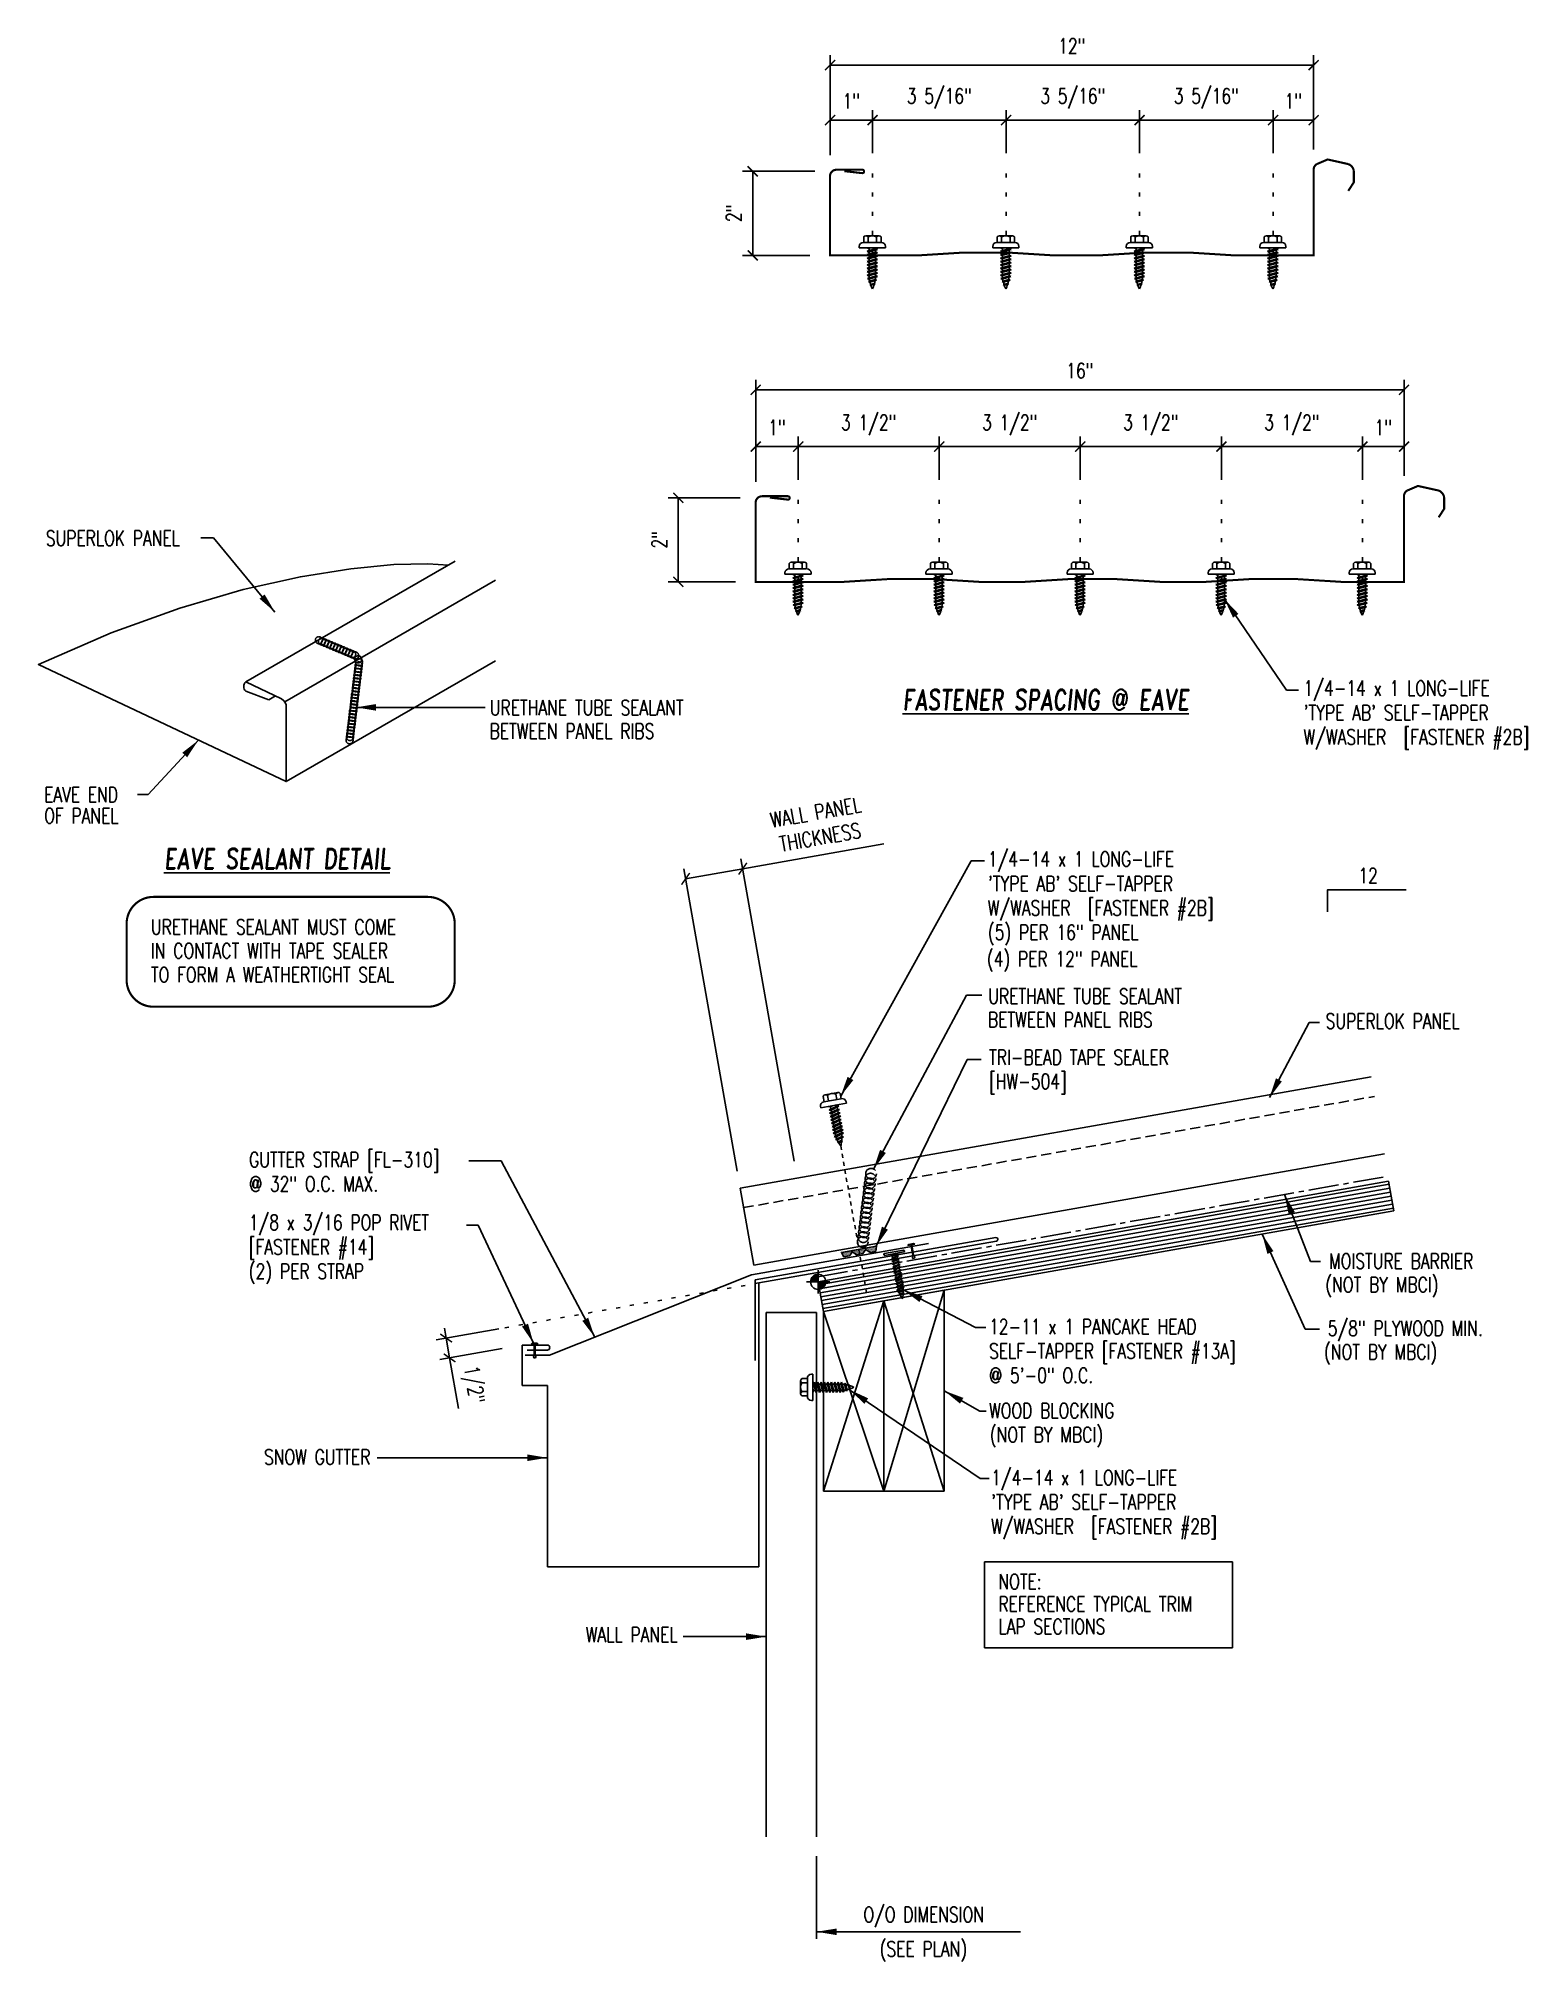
# Model space of a CAD drawing. Header units: inches. Extents: x 4.7 to 41.7, y 7 to 54.8.
import ezdxf
from ezdxf.enums import TextEntityAlignment as Align

# ---------------------------------------------------------------- set-up
doc = ezdxf.new("R2010")
doc.units = ezdxf.units.IN
doc.header["$MEASUREMENT"] = 0
for name, pattern in [('CENTER2', [1.125, 0.75, -0.125, 0.125, -0.125]), ('DASH3', [0.125, 0.0625, -0.0625]), ('DOT2', [0.125, 0, -0.125]), ('HIDDEN2', [0.1875, 0.125, -0.0625])]:
    doc.linetypes.add(name, pattern=pattern)
for name, color, linetype in [('BARRIER', 253, 'CENTER2'), ('DIM', 2, 'Continuous'), ('FASTENER', 9, 'Continuous'), ('LABEL', 6, 'Continuous'), ('MARK', 1, 'Continuous'), ('PANEL', 11, 'Continuous'), ('SEALANT', 253, 'CENTER2'), ('SECTION', 11, 'Continuous'), ('TAPE', 8, 'Continuous'), ('TEXT', 2, 'Continuous'), ('TRIM', 6, 'Continuous'), ('WOOD', 3, 'Continuous')]:
    doc.layers.add(name, color=color, linetype=linetype)
doc.styles.add('ROMAND', font='romand', dxfattribs={"height": 0.075})
doc.styles.add('TEXT', font='SIMPLEX', dxfattribs={"width": 0.75, "height": 6})
doc.styles.add('TEXT1', font='ROMANS.shx', dxfattribs={"width": 0.75, "height": 0.375})
doc.dimstyles.new('DETAIL', dxfattribs={"dimscale": 4, "dimtxt": 0.375, "dimasz": 0.0625, "dimexe": 0.0625, "dimexo": 0.125, "dimgap": 0.0625, "dimtad": 1, "dimdec": 4, "dimzin": 3, "dimdsep": 46, "dimlunit": 4, "dimtxsty": 'TEXT1', "dimblk": 'ARCHTICK', "dimcen": 0.0625, "dimclrd": 7, "dimclre": 7, "dimclrt": 2, "dimadec": 0, "dimazin": 0, "dimtfac": 0.59375, "dimtdec": 4, "dimtmove": 0, "dimatfit": 3, "dimfxl": 0, "dimfrac": 2, "dimtolj": 1, "dimtzin": 3, "dimarcsym": 0})
doc.dimstyles.new('DETAIL$7', dxfattribs={"dimscale": 4, "dimtxt": 6, "dimasz": 0.125, "dimexe": 0.0625, "dimexo": 0.125, "dimgap": 0.0625, "dimtad": 1, "dimdec": 5, "dimzin": 3, "dimdsep": 46, "dimlunit": 4, "dimtxsty": 'TEXT', "dimblk": 'ARCHTICK', "dimcen": 0.0625, "dimclrd": 7, "dimclre": 7, "dimclrt": 2, "dimadec": 0, "dimazin": 0, "dimtfac": 0.666667, "dimtdec": 5, "dimtmove": 0, "dimatfit": 3, "dimfxl": 0, "dimfrac": 2, "dimtolj": 1, "dimtzin": 3, "dimarcsym": 0})

msp = doc.modelspace()

# ---------------------------------------------------------------- texts
at = {"color": 2, "insert": (30.3795, 54.58533), "char_height": 0.375, "attachment_point": 5, "style": 'TEXT1'}
msp.add_mtext('\\A1;12"', dxfattribs=at)
at = {"layer": 'DIM', "color": 2, "insert": (30.57773, 46.52621), "char_height": 0.375, "attachment_point": 5, "style": 'TEXT1'}
msp.add_mtext('\\A1;16"', dxfattribs=at)
at = {"layer": 'DIM', "color": 2, "insert": (24.08075, 35.25737), "char_height": 0.375, "attachment_point": 5, "rotation": 10, "style": 'TEXT1'}
msp.add_mtext('\\A1;{WALL PANEL}\\P{THICKNESS}', dxfattribs=at)
at = {"layer": 'TEXT', "style": 'TEXT1', "width": 0.75}
for s, p in [('SUPERLOK PANEL', (4.92239, 42.1817)), ('URETHANE TUBE SEALANT', (15.93872, 37.97463)), ('BETWEEN PANEL RIBS', (15.93255, 37.39289)), ('EAVE END ', (4.88161, 35.81531)), ('OF PANEL', (4.88161, 35.29121)), ('(4) PER 12" PANEL', (28.27273, 31.74023)), ('URETHANE TUBE SEALANT', (28.30518, 30.81522)), ('BETWEEN PANEL RIBS', (28.299, 30.23348)), ('SUPERLOK PANEL', (36.67724, 30.1956)), ('GUTTER STRAP [FL-310]', (9.96365, 26.75486)), ('@ 32" O.C. MAX.', (9.96365, 26.15486)), ('MOISTURE BARRIER', (36.76149, 24.23904)), ('(NOT BY MBCI)', (36.66923, 23.65522)), ('5/8" PLYWOOD MIN.', (36.73004, 22.56875)), ('(NOT BY MBCI)', (36.63778, 21.98493)), ('WOOD BLOCKING', (28.32604, 20.52789)), ('(NOT BY MBCI)', (28.34612, 19.93078)), ('O/O DIMENSION', (25.20913, 8.02121)), ('(SEE PLAN)', (25.61204, 7.16755))]:
    msp.add_text(s, height=0.375, dxfattribs=at).set_placement(p)
for s, p in [('SNOW GUTTER', (12.97619, 19.37845)), ('WALL PANEL', (20.59829, 14.96515))]:
    msp.add_text(s, height=0.375, dxfattribs=at).set_placement(p, align=Align.RIGHT)
at = {"layer": 'TEXT', "color": 2, "insert": (15.49652, 21.35228), "char_height": 0.375, "attachment_point": 5, "rotation": 280, "style": 'TEXT1'}
msp.add_mtext('\\A1;1/2"', dxfattribs=at)

# ---------------------------------------------------------------- blocks, each defined once
blk = doc.blocks.new('*X1')
at = {"color": 0}
for p, q in [((-0.434, 0.135), (-0.434, 0.135)), ((-0.434, 0.123), (-0.434, 0.123)), ((-0.422, 0.141), (-0.422, 0.141)), ((-0.422, 0.129), (-0.422, 0.129)), ((-0.422, 0.117), (-0.422, 0.117)), ((-0.422, 0.105), (-0.422, 0.105)), ((-0.422, 0.094), (-0.422, 0.094)), ((-0.422, 0.082), (-0.422, 0.082)), ((-0.41, 0.135), (-0.41, 0.135)), ((-0.41, 0.123), (-0.41, 0.123)), ((-0.41, 0.111), (-0.41, 0.111)), ((-0.41, 0.1), (-0.41, 0.1)), ((-0.41, 0.088), (-0.41, 0.088)), ((-0.41, 0.076), (-0.41, 0.076)), ((-0.41, 0.064), (-0.41, 0.064)), ((-0.41, 0.053), (-0.41, 0.053)), ((-0.41, 0.041), (-0.41, 0.041)), ((-0.398, 0.141), (-0.398, 0.141)), ((-0.398, 0.129), (-0.398, 0.129)), ((-0.398, 0.117), (-0.398, 0.117)), ((-0.398, 0.105), (-0.398, 0.105)), ((-0.398, 0.094), (-0.398, 0.094)), ((-0.398, 0.082), (-0.398, 0.082)), ((-0.398, 0.07), (-0.398, 0.07)), ((-0.398, 0.059), (-0.398, 0.059)), ((-0.398, 0.047), (-0.398, 0.047)), ((-0.398, 0.035), (-0.398, 0.035)), ((-0.398, 0.023), (-0.398, 0.023)), ((-0.387, 0.135), (-0.387, 0.135)), ((-0.387, 0.123), (-0.387, 0.123)), ((-0.387, 0.111), (-0.387, 0.111)), ((-0.387, 0.1), (-0.387, 0.1)), ((-0.387, 0.088), (-0.387, 0.088)), ((-0.387, 0.076), (-0.387, 0.076)), ((-0.387, 0.064), (-0.387, 0.064)), ((-0.387, 0.053), (-0.387, 0.053)), ((-0.387, 0.041), (-0.387, 0.041)), ((-0.387, 0.029), (-0.387, 0.029)), ((-0.375, 0.141), (-0.375, 0.141)), ((-0.375, 0.129), (-0.375, 0.129)), ((-0.375, 0.117), (-0.375, 0.117)), ((-0.375, 0.105), (-0.375, 0.105)), ((-0.375, 0.094), (-0.375, 0.094)), ((-0.375, 0.082), (-0.375, 0.082)), ((-0.375, 0.07), (-0.375, 0.07)), ((-0.375, 0.059), (-0.375, 0.059)), ((-0.375, 0.047), (-0.375, 0.047)), ((-0.375, 0.035), (-0.375, 0.035)), ((-0.375, 0.023), (-0.375, 0.023)), ((-0.363, 0.135), (-0.363, 0.135)), ((-0.363, 0.123), (-0.363, 0.123)), ((-0.363, 0.111), (-0.363, 0.111)), ((-0.363, 0.1), (-0.363, 0.1)), ((-0.363, 0.088), (-0.363, 0.088)), ((-0.363, 0.076), (-0.363, 0.076)), ((-0.363, 0.064), (-0.363, 0.064)), ((-0.363, 0.053), (-0.363, 0.053)), ((-0.363, 0.041), (-0.363, 0.041)), ((-0.363, 0.029), (-0.363, 0.029)), ((-0.352, 0.141), (-0.352, 0.141)), ((-0.352, 0.129), (-0.352, 0.129)), ((-0.352, 0.117), (-0.352, 0.117)), ((-0.352, 0.105), (-0.352, 0.105)), ((-0.352, 0.094), (-0.352, 0.094)), ((-0.352, 0.082), (-0.352, 0.082)), ((-0.352, 0.07), (-0.352, 0.07)), ((-0.352, 0.059), (-0.352, 0.059)), ((-0.352, 0.047), (-0.352, 0.047)), ((-0.352, 0.035), (-0.352, 0.035)), ((-0.352, 0.023), (-0.352, 0.023)), ((-0.34, 0.135), (-0.34, 0.135)), ((-0.34, 0.123), (-0.34, 0.123)), ((-0.34, 0.111), (-0.34, 0.111)), ((-0.34, 0.1), (-0.34, 0.1)), ((-0.34, 0.088), (-0.34, 0.088)), ((-0.34, 0.076), (-0.34, 0.076)), ((-0.34, 0.064), (-0.34, 0.064)), ((-0.34, 0.053), (-0.34, 0.053)), ((-0.34, 0.041), (-0.34, 0.041)), ((-0.34, 0.029), (-0.34, 0.029)), ((-0.328, 0.141), (-0.328, 0.141)), ((-0.328, 0.129), (-0.328, 0.129)), ((-0.328, 0.117), (-0.328, 0.117)), ((-0.328, 0.105), (-0.328, 0.105)), ((-0.328, 0.094), (-0.328, 0.094)), ((-0.328, 0.082), (-0.328, 0.082)), ((-0.328, 0.07), (-0.328, 0.07)), ((-0.328, 0.059), (-0.328, 0.059)), ((-0.328, 0.047), (-0.328, 0.047)), ((-0.328, 0.035), (-0.328, 0.035)), ((-0.328, 0.023), (-0.328, 0.023)), ((-0.316, 0.135), (-0.316, 0.135)), ((-0.316, 0.123), (-0.316, 0.123)), ((-0.316, 0.111), (-0.316, 0.111)), ((-0.316, 0.1), (-0.316, 0.1)), ((-0.316, 0.088), (-0.316, 0.088)), ((-0.316, 0.076), (-0.316, 0.076)), ((-0.316, 0.064), (-0.316, 0.064)), ((-0.316, 0.053), (-0.316, 0.053)), ((-0.316, 0.041), (-0.316, 0.041)), ((-0.316, 0.029), (-0.316, 0.029)), ((-0.305, 0.141), (-0.305, 0.141)), ((-0.305, 0.129), (-0.305, 0.129)), ((-0.305, 0.117), (-0.305, 0.117)), ((-0.305, 0.105), (-0.305, 0.105)), ((-0.305, 0.094), (-0.305, 0.094)), ((-0.305, 0.082), (-0.305, 0.082)), ((-0.305, 0.07), (-0.305, 0.07)), ((-0.305, 0.059), (-0.305, 0.059)), ((-0.305, 0.047), (-0.305, 0.047)), ((-0.305, 0.035), (-0.305, 0.035)), ((-0.305, 0.023), (-0.305, 0.023)), ((-0.293, 0.135), (-0.293, 0.135)), ((-0.293, 0.123), (-0.293, 0.123)), ((-0.293, 0.111), (-0.293, 0.111)), ((-0.293, 0.1), (-0.293, 0.1)), ((-0.293, 0.088), (-0.293, 0.088)), ((-0.293, 0.076), (-0.293, 0.076)), ((-0.293, 0.064), (-0.293, 0.064)), ((-0.293, 0.053), (-0.293, 0.053)), ((-0.293, 0.041), (-0.293, 0.041)), ((-0.293, 0.029), (-0.293, 0.029)), ((-0.281, 0.141), (-0.281, 0.141)), ((-0.281, 0.129), (-0.281, 0.129)), ((-0.281, 0.117), (-0.281, 0.117)), ((-0.281, 0.105), (-0.281, 0.105)), ((-0.281, 0.094), (-0.281, 0.094)), ((-0.281, 0.082), (-0.281, 0.082)), ((-0.281, 0.07), (-0.281, 0.07)), ((-0.281, 0.059), (-0.281, 0.059)), ((-0.281, 0.047), (-0.281, 0.047)), ((-0.281, 0.035), (-0.281, 0.035)), ((-0.281, 0.023), (-0.281, 0.023)), ((-0.27, 0.135), (-0.27, 0.135)), ((-0.27, 0.123), (-0.27, 0.123)), ((-0.27, 0.111), (-0.27, 0.111)), ((-0.27, 0.1), (-0.27, 0.1)), ((-0.27, 0.088), (-0.27, 0.088)), ((-0.27, 0.076), (-0.27, 0.076)), ((-0.27, 0.064), (-0.27, 0.064)), ((-0.27, 0.053), (-0.27, 0.053)), ((-0.27, 0.041), (-0.27, 0.041)), ((-0.27, 0.029), (-0.27, 0.029)), ((-0.258, 0.141), (-0.258, 0.141)), ((-0.258, 0.129), (-0.258, 0.129)), ((-0.258, 0.117), (-0.258, 0.117)), ((-0.258, 0.105), (-0.258, 0.105)), ((-0.258, 0.094), (-0.258, 0.094)), ((-0.258, 0.082), (-0.258, 0.082)), ((-0.258, 0.07), (-0.258, 0.07)), ((-0.258, 0.059), (-0.258, 0.059)), ((-0.258, 0.047), (-0.258, 0.047)), ((-0.258, 0.035), (-0.258, 0.035)), ((-0.258, 0.023), (-0.258, 0.023)), ((-0.246, 0.135), (-0.246, 0.135)), ((-0.246, 0.123), (-0.246, 0.123)), ((-0.246, 0.111), (-0.246, 0.111)), ((-0.246, 0.1), (-0.246, 0.1)), ((-0.246, 0.088), (-0.246, 0.088)), ((-0.246, 0.076), (-0.246, 0.076)), ((-0.246, 0.064), (-0.246, 0.064)), ((-0.246, 0.053), (-0.246, 0.053)), ((-0.246, 0.041), (-0.246, 0.041)), ((-0.234, 0.141), (-0.234, 0.141)), ((-0.234, 0.129), (-0.234, 0.129)), ((-0.234, 0.117), (-0.234, 0.117)), ((-0.234, 0.105), (-0.234, 0.105)), ((-0.234, 0.094), (-0.234, 0.094)), ((-0.234, 0.082), (-0.234, 0.082)), ((-0.234, 0.07), (-0.234, 0.07)), ((-0.234, 0.059), (-0.234, 0.059)), ((-0.234, 0.047), (-0.234, 0.047)), ((-0.223, 0.135), (-0.223, 0.135)), ((-0.223, 0.123), (-0.223, 0.123)), ((-0.223, 0.111), (-0.223, 0.111)), ((-0.223, 0.1), (-0.223, 0.1)), ((-0.223, 0.088), (-0.223, 0.088)), ((-0.223, 0.076), (-0.223, 0.076)), ((-0.223, 0.064), (-0.223, 0.064)), ((-0.211, 0.141), (-0.211, 0.141)), ((-0.211, 0.129), (-0.211, 0.129)), ((-0.211, 0.117), (-0.211, 0.117)), ((-0.211, 0.105), (-0.211, 0.105)), ((-0.211, 0.094), (-0.211, 0.094)), ((-0.211, 0.082), (-0.211, 0.082)), ((-0.211, 0.07), (-0.211, 0.07)), ((-0.199, 0.135), (-0.199, 0.135)), ((-0.199, 0.123), (-0.199, 0.123)), ((-0.199, 0.111), (-0.199, 0.111)), ((-0.199, 0.1), (-0.199, 0.1)), ((-0.199, 0.088), (-0.199, 0.088)), ((-0.188, 0.141), (-0.188, 0.141)), ((-0.188, 0.129), (-0.188, 0.129)), ((-0.188, 0.117), (-0.188, 0.117)), ((-0.188, 0.105), (-0.188, 0.105)), ((-0.188, 0.094), (-0.188, 0.094)), ((-0.176, 0.135), (-0.176, 0.135)), ((-0.176, 0.123), (-0.176, 0.123)), ((-0.176, 0.111), (-0.176, 0.111)), ((-0.164, 0.141), (-0.164, 0.141)), ((-0.164, 0.129), (-0.164, 0.129)), ((-0.164, 0.117), (-0.164, 0.117)), ((-0.164, 0.105), (-0.164, 0.105)), ((-0.152, 0.135), (-0.152, 0.135)), ((-0.152, 0.123), (-0.152, 0.123)), ((-0.152, 0.111), (-0.152, 0.111)), ((-0.152, 0.1), (-0.152, 0.1)), ((-0.141, 0.141), (-0.141, 0.141)), ((-0.141, 0.129), (-0.141, 0.129)), ((-0.141, 0.117), (-0.141, 0.117)), ((-0.141, 0.105), (-0.141, 0.105)), ((-0.141, 0.094), (-0.141, 0.094)), ((-0.141, 0.082), (-0.141, 0.082)), ((-0.129, 0.135), (-0.129, 0.135)), ((-0.129, 0.123), (-0.129, 0.123)), ((-0.129, 0.111), (-0.129, 0.111)), ((-0.129, 0.1), (-0.129, 0.1)), ((-0.129, 0.088), (-0.129, 0.088)), ((-0.129, 0.076), (-0.129, 0.076)), ((-0.117, 0.141), (-0.117, 0.141)), ((-0.117, 0.129), (-0.117, 0.129)), ((-0.117, 0.117), (-0.117, 0.117)), ((-0.117, 0.105), (-0.117, 0.105)), ((-0.117, 0.094), (-0.117, 0.094)), ((-0.117, 0.082), (-0.117, 0.082)), ((-0.117, 0.07), (-0.117, 0.07)), ((-0.117, 0.059), (-0.117, 0.059)), ((-0.105, 0.135), (-0.105, 0.135)), ((-0.105, 0.123), (-0.105, 0.123)), ((-0.105, 0.111), (-0.105, 0.111)), ((-0.105, 0.1), (-0.105, 0.1)), ((-0.105, 0.088), (-0.105, 0.088)), ((-0.105, 0.076), (-0.105, 0.076)), ((-0.105, 0.064), (-0.105, 0.064)), ((-0.105, 0.053), (-0.105, 0.053)), ((-0.094, 0.141), (-0.094, 0.141)), ((-0.094, 0.129), (-0.094, 0.129)), ((-0.094, 0.117), (-0.094, 0.117)), ((-0.094, 0.105), (-0.094, 0.105)), ((-0.094, 0.094), (-0.094, 0.094)), ((-0.094, 0.082), (-0.094, 0.082)), ((-0.094, 0.07), (-0.094, 0.07)), ((-0.094, 0.059), (-0.094, 0.059)), ((-0.094, 0.047), (-0.094, 0.047)), ((-0.094, 0.035), (-0.094, 0.035)), ((-0.082, 0.135), (-0.082, 0.135)), ((-0.082, 0.123), (-0.082, 0.123)), ((-0.082, 0.111), (-0.082, 0.111)), ((-0.082, 0.1), (-0.082, 0.1)), ((-0.082, 0.088), (-0.082, 0.088)), ((-0.082, 0.076), (-0.082, 0.076)), ((-0.082, 0.064), (-0.082, 0.064)), ((-0.082, 0.053), (-0.082, 0.053)), ((-0.082, 0.041), (-0.082, 0.041)), ((-0.082, 0.029), (-0.082, 0.029)), ((-0.07, 0.141), (-0.07, 0.141)), ((-0.07, 0.129), (-0.07, 0.129)), ((-0.07, 0.117), (-0.07, 0.117)), ((-0.07, 0.105), (-0.07, 0.105)), ((-0.07, 0.094), (-0.07, 0.094)), ((-0.07, 0.082), (-0.07, 0.082)), ((-0.07, 0.07), (-0.07, 0.07)), ((-0.07, 0.059), (-0.07, 0.059)), ((-0.07, 0.047), (-0.07, 0.047)), ((-0.07, 0.035), (-0.07, 0.035)), ((-0.07, 0.023), (-0.07, 0.023)), ((-0.059, 0.135), (-0.059, 0.135)), ((-0.059, 0.123), (-0.059, 0.123)), ((-0.059, 0.111), (-0.059, 0.111)), ((-0.059, 0.1), (-0.059, 0.1)), ((-0.059, 0.088), (-0.059, 0.088)), ((-0.059, 0.076), (-0.059, 0.076)), ((-0.059, 0.064), (-0.059, 0.064)), ((-0.059, 0.053), (-0.059, 0.053)), ((-0.059, 0.041), (-0.059, 0.041)), ((-0.059, 0.029), (-0.059, 0.029)), ((-0.047, 0.141), (-0.047, 0.141)), ((-0.047, 0.129), (-0.047, 0.129)), ((-0.047, 0.117), (-0.047, 0.117)), ((-0.047, 0.105), (-0.047, 0.105)), ((-0.047, 0.094), (-0.047, 0.094)), ((-0.047, 0.082), (-0.047, 0.082)), ((-0.047, 0.07), (-0.047, 0.07)), ((-0.047, 0.059), (-0.047, 0.059)), ((-0.047, 0.047), (-0.047, 0.047)), ((-0.047, 0.035), (-0.047, 0.035)), ((-0.047, 0.023), (-0.047, 0.023)), ((-0.035, 0.135), (-0.035, 0.135)), ((-0.035, 0.123), (-0.035, 0.123)), ((-0.035, 0.111), (-0.035, 0.111)), ((-0.035, 0.1), (-0.035, 0.1)), ((-0.035, 0.088), (-0.035, 0.088)), ((-0.035, 0.076), (-0.035, 0.076)), ((-0.035, 0.064), (-0.035, 0.064)), ((-0.035, 0.053), (-0.035, 0.053)), ((-0.035, 0.041), (-0.035, 0.041)), ((-0.035, 0.029), (-0.035, 0.029)), ((-0.023, 0.141), (-0.023, 0.141)), ((-0.023, 0.129), (-0.023, 0.129)), ((-0.023, 0.117), (-0.023, 0.117)), ((-0.023, 0.105), (-0.023, 0.105)), ((-0.023, 0.094), (-0.023, 0.094)), ((-0.023, 0.082), (-0.023, 0.082)), ((-0.023, 0.07), (-0.023, 0.07)), ((-0.023, 0.059), (-0.023, 0.059)), ((-0.023, 0.047), (-0.023, 0.047)), ((-0.023, 0.035), (-0.023, 0.035)), ((-0.023, 0.023), (-0.023, 0.023)), ((-0.012, 0.135), (-0.012, 0.135)), ((-0.012, 0.123), (-0.012, 0.123)), ((-0.012, 0.111), (-0.012, 0.111)), ((-0.012, 0.1), (-0.012, 0.1)), ((-0.012, 0.088), (-0.012, 0.088)), ((-0.012, 0.076), (-0.012, 0.076)), ((-0.012, 0.064), (-0.012, 0.064)), ((-0.012, 0.053), (-0.012, 0.053)), ((-0.012, 0.041), (-0.012, 0.041)), ((-0.012, 0.029), (-0.012, 0.029)), ((0, 0.141), (0, 0.141)), ((0, 0.129), (0, 0.129)), ((0, 0.117), (0, 0.117)), ((0, 0.105), (0, 0.105)), ((0, 0.094), (0, 0.094)), ((0, 0.082), (0, 0.082)), ((0, 0.07), (0, 0.07)), ((0, 0.059), (0, 0.059)), ((0, 0.047), (0, 0.047)), ((0, 0.035), (0, 0.035)), ((0, 0.023), (0, 0.023)), ((0.012, 0.135), (0.012, 0.135)), ((0.012, 0.123), (0.012, 0.123)), ((0.012, 0.111), (0.012, 0.111)), ((0.012, 0.1), (0.012, 0.1)), ((0.012, 0.088), (0.012, 0.088)), ((0.012, 0.076), (0.012, 0.076)), ((0.012, 0.064), (0.012, 0.064)), ((0.012, 0.053), (0.012, 0.053)), ((0.012, 0.041), (0.012, 0.041)), ((0.012, 0.029), (0.012, 0.029)), ((0.023, 0.141), (0.023, 0.141)), ((0.023, 0.129), (0.023, 0.129)), ((0.023, 0.117), (0.023, 0.117)), ((0.023, 0.105), (0.023, 0.105)), ((0.023, 0.094), (0.023, 0.094)), ((0.023, 0.082), (0.023, 0.082)), ((0.023, 0.07), (0.023, 0.07)), ((0.023, 0.059), (0.023, 0.059)), ((0.023, 0.047), (0.023, 0.047)), ((0.023, 0.035), (0.023, 0.035)), ((0.023, 0.023), (0.023, 0.023)), ((0.035, 0.135), (0.035, 0.135)), ((0.035, 0.123), (0.035, 0.123)), ((0.035, 0.111), (0.035, 0.111)), ((0.035, 0.1), (0.035, 0.1)), ((0.035, 0.088), (0.035, 0.088)), ((0.035, 0.076), (0.035, 0.076)), ((0.035, 0.064), (0.035, 0.064)), ((0.035, 0.053), (0.035, 0.053)), ((0.035, 0.041), (0.035, 0.041)), ((0.035, 0.029), (0.035, 0.029)), ((0.047, 0.141), (0.047, 0.141)), ((0.047, 0.129), (0.047, 0.129)), ((0.047, 0.117), (0.047, 0.117)), ((0.047, 0.105), (0.047, 0.105)), ((0.047, 0.094), (0.047, 0.094)), ((0.047, 0.082), (0.047, 0.082)), ((0.047, 0.07), (0.047, 0.07)), ((0.047, 0.059), (0.047, 0.059)), ((0.047, 0.047), (0.047, 0.047)), ((0.047, 0.035), (0.047, 0.035)), ((0.047, 0.023), (0.047, 0.023)), ((0.059, 0.135), (0.059, 0.135)), ((0.059, 0.123), (0.059, 0.123)), ((0.059, 0.111), (0.059, 0.111)), ((0.059, 0.1), (0.059, 0.1)), ((0.059, 0.088), (0.059, 0.088)), ((0.059, 0.076), (0.059, 0.076)), ((0.059, 0.064), (0.059, 0.064)), ((0.059, 0.053), (0.059, 0.053)), ((0.059, 0.041), (0.059, 0.041)), ((0.059, 0.029), (0.059, 0.029)), ((0.07, 0.141), (0.07, 0.141)), ((0.07, 0.129), (0.07, 0.129)), ((0.07, 0.117), (0.07, 0.117)), ((0.07, 0.105), (0.07, 0.105)), ((0.07, 0.094), (0.07, 0.094)), ((0.07, 0.082), (0.07, 0.082)), ((0.07, 0.07), (0.07, 0.07)), ((0.07, 0.059), (0.07, 0.059)), ((0.07, 0.047), (0.07, 0.047)), ((0.07, 0.035), (0.07, 0.035)), ((0.07, 0.023), (0.07, 0.023)), ((0.082, 0.135), (0.082, 0.135)), ((0.082, 0.123), (0.082, 0.123)), ((0.082, 0.111), (0.082, 0.111)), ((0.082, 0.1), (0.082, 0.1)), ((0.082, 0.088), (0.082, 0.088)), ((0.082, 0.076), (0.082, 0.076)), ((0.082, 0.064), (0.082, 0.064)), ((0.082, 0.053), (0.082, 0.053)), ((0.082, 0.041), (0.082, 0.041)), ((0.082, 0.029), (0.082, 0.029)), ((0.094, 0.141), (0.094, 0.141)), ((0.094, 0.129), (0.094, 0.129)), ((0.094, 0.117), (0.094, 0.117)), ((0.094, 0.105), (0.094, 0.105)), ((0.094, 0.094), (0.094, 0.094)), ((0.094, 0.082), (0.094, 0.082)), ((0.094, 0.07), (0.094, 0.07)), ((0.094, 0.059), (0.094, 0.059)), ((0.094, 0.047), (0.094, 0.047)), ((0.094, 0.035), (0.094, 0.035)), ((0.105, 0.135), (0.105, 0.135)), ((0.105, 0.123), (0.105, 0.123)), ((0.105, 0.111), (0.105, 0.111)), ((0.105, 0.1), (0.105, 0.1)), ((0.105, 0.088), (0.105, 0.088)), ((0.105, 0.076), (0.105, 0.076)), ((0.105, 0.064), (0.105, 0.064)), ((0.105, 0.053), (0.105, 0.053)), ((0.117, 0.141), (0.117, 0.141)), ((0.117, 0.129), (0.117, 0.129)), ((0.117, 0.117), (0.117, 0.117)), ((0.117, 0.105), (0.117, 0.105)), ((0.117, 0.094), (0.117, 0.094)), ((0.117, 0.082), (0.117, 0.082)), ((0.117, 0.07), (0.117, 0.07)), ((0.117, 0.059), (0.117, 0.059)), ((0.129, 0.135), (0.129, 0.135)), ((0.129, 0.123), (0.129, 0.123)), ((0.129, 0.111), (0.129, 0.111)), ((0.129, 0.1), (0.129, 0.1)), ((0.129, 0.088), (0.129, 0.088)), ((0.129, 0.076), (0.129, 0.076)), ((0.141, 0.141), (0.141, 0.141)), ((0.141, 0.129), (0.141, 0.129)), ((0.141, 0.117), (0.141, 0.117)), ((0.141, 0.105), (0.141, 0.105)), ((0.141, 0.094), (0.141, 0.094)), ((0.141, 0.082), (0.141, 0.082)), ((0.152, 0.135), (0.152, 0.135)), ((0.152, 0.123), (0.152, 0.123)), ((0.152, 0.111), (0.152, 0.111)), ((0.152, 0.1), (0.152, 0.1)), ((0.164, 0.141), (0.164, 0.141)), ((0.164, 0.129), (0.164, 0.129)), ((0.164, 0.117), (0.164, 0.117)), ((0.164, 0.105), (0.164, 0.105)), ((0.176, 0.135), (0.176, 0.135)), ((0.176, 0.123), (0.176, 0.123)), ((0.176, 0.111), (0.176, 0.111)), ((0.188, 0.141), (0.188, 0.141)), ((0.188, 0.129), (0.188, 0.129)), ((0.188, 0.117), (0.188, 0.117)), ((0.188, 0.105), (0.188, 0.105)), ((0.188, 0.094), (0.188, 0.094)), ((0.199, 0.135), (0.199, 0.135)), ((0.199, 0.123), (0.199, 0.123)), ((0.199, 0.111), (0.199, 0.111)), ((0.199, 0.1), (0.199, 0.1)), ((0.199, 0.088), (0.199, 0.088)), ((0.211, 0.141), (0.211, 0.141)), ((0.211, 0.129), (0.211, 0.129)), ((0.211, 0.117), (0.211, 0.117)), ((0.211, 0.105), (0.211, 0.105)), ((0.211, 0.094), (0.211, 0.094)), ((0.211, 0.082), (0.211, 0.082)), ((0.211, 0.07), (0.211, 0.07)), ((0.223, 0.135), (0.223, 0.135)), ((0.223, 0.123), (0.223, 0.123)), ((0.223, 0.111), (0.223, 0.111)), ((0.223, 0.1), (0.223, 0.1)), ((0.223, 0.088), (0.223, 0.088)), ((0.223, 0.076), (0.223, 0.076)), ((0.223, 0.064), (0.223, 0.064)), ((0.234, 0.141), (0.234, 0.141)), ((0.234, 0.129), (0.234, 0.129)), ((0.234, 0.117), (0.234, 0.117)), ((0.234, 0.105), (0.234, 0.105)), ((0.234, 0.094), (0.234, 0.094)), ((0.234, 0.082), (0.234, 0.082)), ((0.234, 0.07), (0.234, 0.07)), ((0.234, 0.059), (0.234, 0.059)), ((0.234, 0.047), (0.234, 0.047)), ((0.246, 0.135), (0.246, 0.135)), ((0.246, 0.123), (0.246, 0.123)), ((0.246, 0.111), (0.246, 0.111)), ((0.246, 0.1), (0.246, 0.1)), ((0.246, 0.088), (0.246, 0.088)), ((0.246, 0.076), (0.246, 0.076)), ((0.246, 0.064), (0.246, 0.064)), ((0.246, 0.053), (0.246, 0.053)), ((0.246, 0.041), (0.246, 0.041)), ((0.258, 0.141), (0.258, 0.141)), ((0.258, 0.129), (0.258, 0.129)), ((0.258, 0.117), (0.258, 0.117)), ((0.258, 0.105), (0.258, 0.105)), ((0.258, 0.094), (0.258, 0.094)), ((0.258, 0.082), (0.258, 0.082)), ((0.258, 0.07), (0.258, 0.07)), ((0.258, 0.059), (0.258, 0.059)), ((0.258, 0.047), (0.258, 0.047)), ((0.258, 0.035), (0.258, 0.035)), ((0.258, 0.023), (0.258, 0.023)), ((0.27, 0.135), (0.27, 0.135)), ((0.27, 0.123), (0.27, 0.123)), ((0.27, 0.111), (0.27, 0.111)), ((0.27, 0.1), (0.27, 0.1)), ((0.27, 0.088), (0.27, 0.088)), ((0.27, 0.076), (0.27, 0.076)), ((0.27, 0.064), (0.27, 0.064)), ((0.27, 0.053), (0.27, 0.053)), ((0.27, 0.041), (0.27, 0.041)), ((0.27, 0.029), (0.27, 0.029)), ((0.281, 0.141), (0.281, 0.141)), ((0.281, 0.129), (0.281, 0.129)), ((0.281, 0.117), (0.281, 0.117)), ((0.281, 0.105), (0.281, 0.105)), ((0.281, 0.094), (0.281, 0.094)), ((0.281, 0.082), (0.281, 0.082)), ((0.281, 0.07), (0.281, 0.07)), ((0.281, 0.059), (0.281, 0.059)), ((0.281, 0.047), (0.281, 0.047)), ((0.281, 0.035), (0.281, 0.035)), ((0.281, 0.023), (0.281, 0.023)), ((0.293, 0.135), (0.293, 0.135)), ((0.293, 0.123), (0.293, 0.123)), ((0.293, 0.111), (0.293, 0.111)), ((0.293, 0.1), (0.293, 0.1)), ((0.293, 0.088), (0.293, 0.088)), ((0.293, 0.076), (0.293, 0.076)), ((0.293, 0.064), (0.293, 0.064)), ((0.293, 0.053), (0.293, 0.053)), ((0.293, 0.041), (0.293, 0.041)), ((0.293, 0.029), (0.293, 0.029)), ((0.305, 0.141), (0.305, 0.141)), ((0.305, 0.129), (0.305, 0.129)), ((0.305, 0.117), (0.305, 0.117)), ((0.305, 0.105), (0.305, 0.105)), ((0.305, 0.094), (0.305, 0.094)), ((0.305, 0.082), (0.305, 0.082)), ((0.305, 0.07), (0.305, 0.07)), ((0.305, 0.059), (0.305, 0.059)), ((0.305, 0.047), (0.305, 0.047)), ((0.305, 0.035), (0.305, 0.035)), ((0.305, 0.023), (0.305, 0.023)), ((0.316, 0.135), (0.316, 0.135)), ((0.316, 0.123), (0.316, 0.123)), ((0.316, 0.111), (0.316, 0.111)), ((0.316, 0.1), (0.316, 0.1)), ((0.316, 0.088), (0.316, 0.088)), ((0.316, 0.076), (0.316, 0.076)), ((0.316, 0.064), (0.316, 0.064)), ((0.316, 0.053), (0.316, 0.053)), ((0.316, 0.041), (0.316, 0.041)), ((0.316, 0.029), (0.316, 0.029)), ((0.328, 0.141), (0.328, 0.141)), ((0.328, 0.129), (0.328, 0.129)), ((0.328, 0.117), (0.328, 0.117)), ((0.328, 0.105), (0.328, 0.105)), ((0.328, 0.094), (0.328, 0.094)), ((0.328, 0.082), (0.328, 0.082)), ((0.328, 0.07), (0.328, 0.07)), ((0.328, 0.059), (0.328, 0.059)), ((0.328, 0.047), (0.328, 0.047)), ((0.328, 0.035), (0.328, 0.035)), ((0.328, 0.023), (0.328, 0.023)), ((0.34, 0.135), (0.34, 0.135)), ((0.34, 0.123), (0.34, 0.123)), ((0.34, 0.111), (0.34, 0.111)), ((0.34, 0.1), (0.34, 0.1)), ((0.34, 0.088), (0.34, 0.088)), ((0.34, 0.076), (0.34, 0.076)), ((0.34, 0.064), (0.34, 0.064)), ((0.34, 0.053), (0.34, 0.053)), ((0.34, 0.041), (0.34, 0.041)), ((0.34, 0.029), (0.34, 0.029)), ((0.352, 0.141), (0.352, 0.141)), ((0.352, 0.129), (0.352, 0.129)), ((0.352, 0.117), (0.352, 0.117)), ((0.352, 0.105), (0.352, 0.105)), ((0.352, 0.094), (0.352, 0.094)), ((0.352, 0.082), (0.352, 0.082)), ((0.352, 0.07), (0.352, 0.07)), ((0.352, 0.059), (0.352, 0.059)), ((0.352, 0.047), (0.352, 0.047)), ((0.352, 0.035), (0.352, 0.035)), ((0.352, 0.023), (0.352, 0.023)), ((0.363, 0.135), (0.363, 0.135)), ((0.363, 0.123), (0.363, 0.123)), ((0.363, 0.111), (0.363, 0.111)), ((0.363, 0.1), (0.363, 0.1)), ((0.363, 0.088), (0.363, 0.088)), ((0.363, 0.076), (0.363, 0.076)), ((0.363, 0.064), (0.363, 0.064)), ((0.363, 0.053), (0.363, 0.053)), ((0.363, 0.041), (0.363, 0.041)), ((0.363, 0.029), (0.363, 0.029)), ((0.375, 0.141), (0.375, 0.141)), ((0.375, 0.129), (0.375, 0.129)), ((0.375, 0.117), (0.375, 0.117)), ((0.375, 0.105), (0.375, 0.105)), ((0.375, 0.094), (0.375, 0.094)), ((0.375, 0.082), (0.375, 0.082)), ((0.375, 0.07), (0.375, 0.07)), ((0.375, 0.059), (0.375, 0.059)), ((0.375, 0.047), (0.375, 0.047)), ((0.375, 0.035), (0.375, 0.035)), ((0.375, 0.023), (0.375, 0.023)), ((0.387, 0.135), (0.387, 0.135)), ((0.387, 0.123), (0.387, 0.123)), ((0.387, 0.111), (0.387, 0.111)), ((0.387, 0.1), (0.387, 0.1)), ((0.387, 0.088), (0.387, 0.088)), ((0.387, 0.076), (0.387, 0.076)), ((0.387, 0.064), (0.387, 0.064)), ((0.387, 0.053), (0.387, 0.053)), ((0.387, 0.041), (0.387, 0.041)), ((0.387, 0.029), (0.387, 0.029)), ((0.398, 0.141), (0.398, 0.141)), ((0.398, 0.129), (0.398, 0.129)), ((0.398, 0.117), (0.398, 0.117)), ((0.398, 0.105), (0.398, 0.105)), ((0.398, 0.094), (0.398, 0.094)), ((0.398, 0.082), (0.398, 0.082)), ((0.398, 0.07), (0.398, 0.07)), ((0.398, 0.059), (0.398, 0.059)), ((0.398, 0.047), (0.398, 0.047)), ((0.398, 0.035), (0.398, 0.035)), ((0.398, 0.023), (0.398, 0.023)), ((0.41, 0.135), (0.41, 0.135)), ((0.41, 0.123), (0.41, 0.123)), ((0.41, 0.111), (0.41, 0.111)), ((0.41, 0.1), (0.41, 0.1)), ((0.41, 0.088), (0.41, 0.088)), ((0.41, 0.076), (0.41, 0.076)), ((0.41, 0.064), (0.41, 0.064)), ((0.41, 0.053), (0.41, 0.053)), ((0.41, 0.041), (0.41, 0.041)), ((0.422, 0.141), (0.422, 0.141)), ((0.422, 0.129), (0.422, 0.129)), ((0.422, 0.117), (0.422, 0.117)), ((0.422, 0.105), (0.422, 0.105)), ((0.422, 0.094), (0.422, 0.094)), ((0.422, 0.082), (0.422, 0.082)), ((0.434, 0.135), (0.434, 0.135)), ((0.434, 0.123), (0.434, 0.123))]:
    blk.add_line(p, q, dxfattribs=at)
blk = doc.blocks.new('MB_DBTAP')
at = {"layer": 'TAPE', "color": 9}
blk.add_lwpolyline([(-0.403, 0.018), (-0.442, 0.141), (0.442, 0.141), (0.403, 0.018), (0.26, 0.018), (0.17, 0.109), (0.079, 0.018), (0, 0.018), (-0.079, 0.018), (-0.17, 0.109), (-0.26, 0.018)], close=True, dxfattribs=at)
at = {"layer": 'TAPE', "color": 251}
blk.add_blockref('*X1', (0, 0), dxfattribs=at)
blk = doc.blocks.new('FZ6')
at = {"layer": 'FASTENER'}
for p, q in [((-0.324, 0.071), (-0.324, 0.037)), ((-0.324, 0.037), (0.324, 0.037)), ((-0.224, 0.171), (0.215, 0.171)), ((-0.215, 0.305), (-0.215, 0.171)), ((-0.161, 0.337), (0.161, 0.337)), ((-0.129, 0.035), (-0.124, 0.037)), ((-0.096, 0.017), (-0.129, 0.035)), ((-0.129, -0.049), (0.096, 0.015)), ((-0.124, 0.037), (-0.08, 0.037)), ((-0.107, 0.305), (-0.107, 0.171)), ((-0.096, 0.017), (-0.025, 0.037)), ((-0.08, 0.037), (0.08, 0.037)), ((-0.08, 0.021), (-0.08, -0.035)), ((0.08, 0.037), (0.08, 0.011)), ((0.129, -0.003), (0.096, 0.015)), ((0.107, 0.305), (0.107, 0.171)), ((0.215, 0.305), (0.215, 0.171)), ((0.324, 0.071), (0.324, 0.037)), ((-0.096, -0.068), (-0.129, -0.049)), ((-0.129, -0.134), (0.096, -0.069)), ((-0.096, -0.152), (-0.129, -0.134)), ((-0.129, -0.218), (0.096, -0.154)), ((-0.096, -0.237), (-0.129, -0.218)), ((-0.129, -0.303), (0.096, -0.238)), ((-0.096, -0.321), (-0.129, -0.303)), ((-0.129, -0.387), (0.096, -0.323)), ((-0.096, -0.406), (-0.129, -0.387)), ((-0.129, -0.471), (0.096, -0.407)), ((-0.096, -0.49), (-0.129, -0.471)), ((-0.096, -0.068), (0.129, -0.004)), ((-0.096, -0.152), (0.129, -0.088)), ((-0.096, -0.237), (0.129, -0.172)), ((-0.096, -0.321), (0.129, -0.257)), ((-0.096, -0.406), (0.129, -0.341)), ((-0.096, -0.49), (0.129, -0.426)), ((-0.08, -0.063), (-0.08, -0.12)), ((-0.08, -0.148), (-0.08, -0.204)), ((-0.08, -0.232), (-0.08, -0.288)), ((-0.08, -0.317), (-0.08, -0.373)), ((-0.08, -0.401), (-0.08, -0.457)), ((0.08, -0.016), (0.08, -0.074)), ((0.08, -0.102), (0.08, -0.158)), ((0.08, -0.186), (0.08, -0.243)), ((0.08, -0.27), (0.08, -0.327)), ((0.08, -0.355), (0.08, -0.412)), ((0.08, -0.44), (0.08, -0.496)), ((0.129, -0.088), (0.096, -0.069)), ((0.129, -0.172), (0.096, -0.154)), ((0.129, -0.257), (0.096, -0.238)), ((0.129, -0.341), (0.096, -0.323)), ((0.129, -0.426), (0.096, -0.407)), ((-0.129, -0.556), (0.096, -0.491)), ((-0.096, -0.575), (-0.129, -0.556)), ((-0.129, -0.64), (0.096, -0.576)), ((-0.096, -0.659), (-0.129, -0.64)), ((-0.121, -0.722), (0.092, -0.662)), ((-0.088, -0.741), (-0.121, -0.722)), ((-0.096, -0.575), (0.129, -0.51)), ((-0.096, -0.659), (0.129, -0.595)), ((-0.095, -0.799), (0.071, -0.752)), ((-0.061, -0.818), (-0.095, -0.799)), ((-0.088, -0.741), (0.125, -0.68)), ((-0.08, -0.485), (-0.08, -0.542)), ((-0.08, -0.57), (-0.08, -0.626)), ((-0.063, -0.877), (0.034, -0.847)), ((-0.029, -0.895), (-0.063, -0.877)), ((-0.061, -0.818), (0.104, -0.771)), ((-0.029, -0.895), (0.068, -0.866)), ((0.068, -0.866), (0.034, -0.847)), ((0.104, -0.771), (0.071, -0.752)), ((0.08, -0.524), (0.08, -0.58)), ((0.125, -0.68), (0.092, -0.662)), ((0.129, -0.51), (0.096, -0.491)), ((0.129, -0.595), (0.096, -0.576))]:
    blk.add_line(p, q, dxfattribs=at)
for centre, radius, start, end in [((-0.224, 0.071), 0.1, 90, 180), ((-0.161, 0.274), 0.0628, 29.8754, 150.1246), ((0, 0.141), 0.196, 56.9974, 123.0026), ((0.161, 0.274), 0.0628, 29.8754, 150.1246), ((0.224, 0.071), 0.1, 0, 90), ((0.676, -0.642), 0.757, 180.9696, 185.1765), ((0.676, -0.642), 0.757, 187.255, 191.3837), ((0.676, -0.642), 0.757, 193.4363, 197.6723), ((0.676, -0.642), 0.757, 199.1495, 206.7351), ((-0.676, -0.642), 0.757, 333.2649, 342.2085), ((-0.676, -0.642), 0.757, 343.5473, 349.3968), ((-0.676, -0.642), 0.757, 351.6648, 356.0901), ((-0.676, -0.642), 0.757, 358.2537, 2.5109)]:
    blk.add_arc(centre, radius, start, end, dxfattribs=at)
blk = doc.blocks.new('A$C3D0C556B')
at = {"layer": 'WOOD'}
for p, q in [((0, 1.523), (4.389, 3.82)), ((0, 3.046), (4.389, 3.82)), ((4.91, 0.866), (4.389, 3.82)), ((0, 3.046), (0, 0)), ((0, 3.046), (4.649, 2.343)), ((4.649, 2.343), (0, 0)), ((0, 1.523), (4.649, 2.343)), ((4.91, 0.866), (0, 1.523)), ((0, 0), (4.91, 0.866))]:
    blk.add_line(p, q, dxfattribs=at)
blk = doc.blocks.new('FD-F2b')
at = {"layer": 'TEXT', "style": 'TEXT1', "width": 0.75}
for s, height, p in [('1/4-14 x 1 LONG-LIFE', 0.09375, (0.005, -0.041)), ("'TYPE AB' SELF-TAPPER", 0.09375, (0.005, -0.193)), ('W/WASHER', 0.0938, (0.005, -0.344)), ('[FASTENER #2B]', 0.09375, (0.625, -0.344))]:
    blk.add_text(s, height=height, dxfattribs=at).set_placement(p)
blk.add_attdef('(QUANTITY)', (0.005, -0.496), '', height=0.0938, dxfattribs=at)
at = {"layer": 'TEXT', "style": 'TEXT1', "flags": 1}
for tag, p in [('Color', (0.02, -0.714)), ('Calc', (0.02, -0.714)), ('Opt1', (0.02, -0.714)), ('Opt2', (0.02, -0.714)), ('Opt3', (0.02, -0.714)), ('Description', (0.02, -0.714)), ('Multiple', (0.02, -0.714)), ('Part', (0.02, -0.714)), ('Spare1', (0.02, -0.902)), ('Spare2', (0.02, -0.902)), ('Spare3', (0.02, -0.902)), ('Spare4', (0.02, -0.902)), ('Spare5', (0.02, -0.902)), ('Spare6', (0.02, -0.902)), ('Spare7', (0.02, -0.902)), ('Spare8', (0.02, -0.902)), ('Spare9', (0.02, -0.902)), ('Spare10', (0.02, -0.902))]:
    blk.add_attdef(tag, p, '', height=0.0938, dxfattribs=at)
blk = doc.blocks.new('st7')
at = {"layer": 'FASTENER'}
for p, q in [((-0.24, 0.082), (0.24, 0.082)), ((-0.24, 0.037), (0.24, 0.037)), ((-0.093, 0.003), (0.027, 0.037)), ((-0.069, -0.011), (-0.093, 0.003)), ((-0.069, -0.011), (0.095, 0.036)), ((-0.057, 0.037), (-0.057, 0.013)), ((0.059, 0.026), (0.059, -0.025)), ((-0.093, -0.069), (0.071, -0.022)), ((-0.069, -0.082), (-0.093, -0.069)), ((-0.093, -0.14), (0.071, -0.093)), ((-0.069, -0.154), (-0.093, -0.14)), ((-0.093, -0.212), (0.071, -0.165)), ((-0.069, -0.225), (-0.093, -0.212)), ((-0.093, -0.283), (0.071, -0.236)), ((-0.069, -0.296), (-0.093, -0.283)), ((-0.093, -0.354), (0.071, -0.307)), ((-0.069, -0.368), (-0.093, -0.354)), ((-0.093, -0.426), (0.071, -0.379)), ((-0.069, -0.439), (-0.093, -0.426)), ((-0.093, -0.497), (0.071, -0.45)), ((-0.069, -0.082), (0.095, -0.036)), ((-0.069, -0.154), (0.095, -0.107)), ((-0.069, -0.225), (0.095, -0.178)), ((-0.069, -0.296), (0.095, -0.25)), ((-0.069, -0.368), (0.095, -0.321)), ((-0.069, -0.439), (0.095, -0.392)), ((-0.069, -0.511), (0.095, -0.464)), ((-0.057, -0.008), (-0.057, -0.059)), ((-0.057, -0.079), (-0.057, -0.13)), ((-0.057, -0.15), (-0.057, -0.201)), ((-0.057, -0.222), (-0.057, -0.273)), ((-0.057, -0.293), (-0.057, -0.344)), ((-0.057, -0.365), (-0.057, -0.415)), ((-0.057, -0.436), (-0.057, -0.487)), ((0.059, -0.046), (0.059, -0.097)), ((0.059, -0.117), (0.059, -0.168)), ((0.059, -0.189), (0.059, -0.239)), ((0.059, -0.26), (0.059, -0.311)), ((0.059, -0.331), (0.059, -0.382)), ((0.059, -0.403), (0.059, -0.454)), ((0.059, -0.474), (0.059, -0.525)), ((0.095, -0.036), (0.071, -0.022)), ((0.095, -0.107), (0.071, -0.093)), ((0.095, -0.178), (0.071, -0.165)), ((0.095, -0.25), (0.071, -0.236)), ((0.095, -0.321), (0.071, -0.307)), ((0.095, -0.392), (0.071, -0.379)), ((0.095, -0.464), (0.071, -0.45)), ((-0.069, -0.511), (-0.093, -0.497)), ((-0.093, -0.568), (0.071, -0.522)), ((-0.069, -0.582), (-0.093, -0.568)), ((-0.093, -0.64), (0.071, -0.593)), ((-0.069, -0.653), (-0.093, -0.64)), ((-0.093, -0.711), (0.071, -0.664)), ((-0.069, -0.725), (-0.093, -0.711)), ((-0.093, -0.782), (0.071, -0.736)), ((-0.069, -0.796), (-0.093, -0.782)), ((-0.093, -0.854), (0.071, -0.807)), ((-0.069, -0.867), (-0.093, -0.854)), ((-0.078, -0.921), (0.061, -0.881)), ((-0.054, -0.934), (-0.078, -0.921)), ((-0.069, -0.582), (0.095, -0.535)), ((-0.069, -0.653), (0.095, -0.606)), ((-0.069, -0.725), (0.095, -0.678)), ((-0.069, -0.796), (0.095, -0.749)), ((-0.069, -0.867), (0.095, -0.821)), ((-0.057, -0.507), (-0.057, -0.558)), ((-0.057, -0.579), (-0.057, -0.629)), ((-0.057, -0.65), (-0.057, -0.701)), ((-0.057, -0.721), (-0.057, -0.772)), ((-0.057, -0.793), (-0.057, -0.844)), ((-0.054, -0.934), (0.085, -0.895)), ((0.059, -0.545), (0.059, -0.596)), ((0.059, -0.617), (0.059, -0.668)), ((0.059, -0.688), (0.059, -0.739)), ((0.059, -0.759), (0.059, -0.81)), ((0.059, -0.831), (0.059, -0.861)), ((0.085, -0.895), (0.061, -0.881)), ((0.095, -0.535), (0.071, -0.522)), ((0.095, -0.606), (0.071, -0.593)), ((0.095, -0.678), (0.071, -0.664)), ((0.095, -0.749), (0.071, -0.736)), ((0.095, -0.821), (0.071, -0.807)), ((-0.058, -0.986), (0.041, -0.958)), ((-0.034, -1), (-0.058, -0.986)), ((-0.034, -1), (0.065, -0.972)), ((-0.03, -1.05), (0.006, -1.04)), ((-0.006, -1.063), (-0.03, -1.05)), ((-0.006, -1.063), (0.03, -1.053)), ((0.03, -1.053), (0.006, -1.04)), ((0.065, -0.972), (0.041, -0.958))]:
    blk.add_line(p, q, dxfattribs=at)
for centre, radius, start, end in [((-0.238, 0.06), 0.0227, 94.6639, 265.3361), ((0.238, 0.06), 0.0227, 274.6639, 85.3361), ((0.502, -0.853), 0.56, 181.0834, 186.2136), ((0.502, -0.853), 0.56, 188.2489, 193.282), ((-0.501, -0.853), 0.56, 348.7524, 354.9475), ((-0.501, -0.853), 0.56, 357.0874, 0.7958), ((0.502, -0.853), 0.56, 194.889, 200.3099), ((0.502, -0.853), 0.56, 201.1572, 206.3807), ((-0.501, -0.853), 0.56, 333.6193, 338.828), ((-0.501, -0.853), 0.56, 339.4684, 347.2016)]:
    blk.add_arc(centre, radius, start, end, dxfattribs=at)
blk = doc.blocks.new('wp')
at = {"layer": 'SECTION'}
for p, q in [((-0.096, 0), (0.096, 0)), ((0, -0.096), (0, 0.096))]:
    blk.add_line(p, q, dxfattribs=at)
at = {"layer": 'SECTION', "const_width": 0.0625}
for points in [[(0, 0.031, 0.414214), (-0.031, 0, 1)], [(0, -0.031, 0.414214), (0.031, 0, 1)]]:
    blk.add_lwpolyline(points, format="xyb", dxfattribs=at)
at = {"layer": 'SECTION'}
blk.add_circle((0, 0), 0.0625, dxfattribs=at)
blk = doc.blocks.new('slopl1')
at = {"layer": 'MARK', "color": 6}
blk.add_lwpolyline([(0, 0), (0, 0.137), (0.487, 0.137)], dxfattribs=at)
at = {"layer": 'MARK', "color": 2, "style": 'TEXT1', "width": 0.75}
blk.add_text('12', height=0.0938, dxfattribs=at).set_placement((0.191, 0.178))
blk.add_attdef('SLOPL1', text='', height=0.0938, dxfattribs=at).set_placement((-0.055, 0.024), align=Align.RIGHT)
blk = doc.blocks.new('_ArchTick')
at = {"color": 0, "linetype": 'ByBlock', "const_width": 0.15}
blk.add_lwpolyline([(-0.5, -0.5), (0.5, 0.5)], dxfattribs=at)
blk = doc.blocks.new('dsc-HW-504')
at = {"layer": 'TEXT', "style": 'TEXT1', "width": 0.75}
for s, p in [('TRI-BEAD TAPE SEALER', (0, 0)), ('[HW-504]', (0, -0.6))]:
    blk.add_text(s, height=0.375, dxfattribs=at).set_placement(p)
at = {"layer": 'TEXT', "style": 'TEXT1', "flags": 1}
for tag, p in [('COLOR', (0, -1.2)), ('CALC', (0, -1.2)), ('OPT1', (0, -1.2)), ('OPT2', (0, -1.2)), ('OPT3', (0, -1.2)), ('GAGE', (0, -1.2)), ('SHPLN', (0, -1.2)), ('PART', (0, -1.2)), ('DESCRIPTION', (0, -1.2)), ('MULTIPLE', (0, -1.2)), ('SPARE1', (0, -1.8)), ('SPARE2', (0, -1.8)), ('SPARE3', (0, -1.8)), ('SPARE4', (0, -1.8)), ('SPARE5', (0, -1.8)), ('SPARE6', (0, -1.8)), ('SPARE7', (0, -1.8)), ('SPARE8', (0, -1.8)), ('SPARE9', (0, -1.8)), ('SPARE10', (0, -1.8))]:
    blk.add_attdef(tag, p, '', height=0.375, dxfattribs=at)
blk = doc.blocks.new('seal_note_tape')
at = {"layer": 'TEXT', "color": 6, "const_width": 0.0533}
blk.add_lwpolyline([(0.027, 0.693), (0.027, 2.086, -0.414214), (0.693, 2.753), (7.503, 2.753, -0.414214), (8.169, 2.086), (8.169, 0.693, -0.414214), (7.503, 0.027), (0.693, 0.027, -0.414214)], format="xyb", close=True, dxfattribs=at)
at = {"layer": 'TEXT', "style": 'TEXT1', "width": 0.75}
for s, p in [('URETHANE SEALANT MUST COME', (0.63, 1.82)), ('IN CONTACT WITH TAPE SEALER', (0.63, 1.227)), ('TO FORM A WEATHERTIGHT SEAL', (0.63, 0.633))]:
    blk.add_text(s, height=0.375, dxfattribs=at).set_placement(p)
blk = doc.blocks.new('LAY-LAB')
at = {"layer": 'LABEL', "color": 6, "style": 'ROMAND', "oblique": 5, "width": 0.75}
blk.add_attdef('LAY-LAB', (0.017, 0.036), '', height=0.188, dxfattribs=at)
blk = doc.blocks.new('fm3')
at = {"layer": 'FASTENER', "color": 12}
for p, q in [((-0.035, 0.018), (0.144, 0.018)), ((0.115, 0.04), (-0.006, 0.04)), ((0.043, 0.018), (0.043, -0.243)), ((0.067, 0.018), (0.067, -0.243)), ((0.035, -0.32), (0.075, -0.32))]:
    blk.add_line(p, q, dxfattribs=at)
for centre, radius, start, end in [((0.055, -0.066), 0.123, 119.4777, 136.6143), ((0.055, -0.066), 0.123, 43.3857, 60.5223), ((0.055, -0.297), 0.03, 143.7655, 228.4038), ((-0.02, -0.243), 0.0625, 323.7655, 0), ((0.129, -0.243), 0.0625, 180, 216.2345), ((0.055, -0.297), 0.03, 311.5962, 36.2345)]:
    blk.add_arc(centre, radius, start, end, dxfattribs=at)
blk = doc.blocks.new('FD-F14')
at = {"layer": 'TEXT', "style": 'TEXT1', "width": 0.75}
for s, p in [('1/8 x 3/16 POP RIVET', (0.005, -0.041)), ('[FASTENER #14]', (0.005, -0.193))]:
    blk.add_text(s, height=0.09375, dxfattribs=at).set_placement(p)
blk.add_attdef('(QUANTITY)', (0.005, -0.344), '', height=0.0938, dxfattribs=at)
blk = doc.blocks.new('A$C30686E82')
for p, q in [((-2.715, 0.761), (3.437, 0.761)), ((-2.715, 0.761), (-2.715, -1.379)), ((3.437, 0.761), (3.437, -1.379)), ((-2.715, -1.379), (3.437, -1.379))]:
    blk.add_line(p, q)
at = {"layer": 'TEXT', "style": 'TEXT1', "width": 0.75}
for s, p in [('NOTE:', (-2.368, 0.081)), ('REFERENCE TYPICAL TRIM', (-2.368, -0.477)), ('LAP SECTIONS', (-2.368, -1.035))]:
    blk.add_text(s, height=0.375, dxfattribs=at).set_placement(p)
blk = doc.blocks.new('*D16')
at = {"layer": 'DEFPOINTS', "color": 0}
for p in [(23.589, 44.643), (22.535, 43.27), (23.589, 43.32)]:
    blk.add_point(p, dxfattribs=at)
at = {"layer": 'DIM', "color": 7, "lineweight": -2}
for p, q in [((22.535, 43.77), (22.535, 44.893)), ((23.589, 43.82), (23.589, 44.893)), ((22.535, 44.643), (23.589, 44.643))]:
    blk.add_line(p, q, dxfattribs=at)
at = {"layer": 'DIM', "color": 7, "lineweight": -2, "xscale": 0.25, "yscale": 0.25, "zscale": 0.25, "rotation": 180}
blk.add_blockref('_ArchTick', (22.535, 44.643), dxfattribs=at)
at = {"layer": 'DIM', "color": 7, "lineweight": -2, "xscale": 0.25, "yscale": 0.25, "zscale": 0.25}
blk.add_blockref('_ArchTick', (23.589, 44.643), dxfattribs=at)
at = {"layer": 'DIM', "color": 2, "insert": (23.062, 45.116), "char_height": 0.375, "attachment_point": 5, "style": 'TEXT1'}
blk.add_mtext('\\A1;1"', dxfattribs=at)
blk = doc.blocks.new('*D17')
at = {"layer": 'DEFPOINTS', "color": 0}
for p in [(22.653, 43.372), (20.615, 41.285), (22.534, 41.285)]:
    blk.add_point(p, dxfattribs=at)
at = {"layer": 'DIM', "color": 7, "lineweight": -2}
for p, q in [((22.153, 43.372), (20.365, 43.372)), ((20.615, 43.372), (20.615, 41.285)), ((22.034, 41.285), (20.365, 41.285))]:
    blk.add_line(p, q, dxfattribs=at)
at = {"layer": 'DIM', "color": 7, "lineweight": -2, "xscale": 0.25, "yscale": 0.25, "zscale": 0.25}
for p, rotation in [((20.615, 43.372), 90), ((20.615, 41.285), 270)]:
    blk.add_blockref('_ArchTick', p, dxfattribs=dict(at, rotation=rotation))
at = {"layer": 'DIM', "color": 2, "insert": (20.142, 42.329), "char_height": 0.375, "attachment_point": 5, "rotation": 90, "style": 'TEXT1'}
blk.add_mtext('\\A1;2"', dxfattribs=at)
blk = doc.blocks.new('*D18')
at = {"layer": 'DEFPOINTS', "color": 0}
for p in [(38.621, 44.643), (37.589, 43.32), (38.621, 43.414)]:
    blk.add_point(p, dxfattribs=at)
at = {"layer": 'DIM', "color": 7, "lineweight": -2}
for p, q in [((37.589, 43.82), (37.589, 44.893)), ((38.621, 43.914), (38.621, 44.893)), ((37.589, 44.643), (38.621, 44.643))]:
    blk.add_line(p, q, dxfattribs=at)
at = {"layer": 'DIM', "color": 7, "lineweight": -2, "xscale": 0.25, "yscale": 0.25, "zscale": 0.25, "rotation": 180}
blk.add_blockref('_ArchTick', (37.589, 44.643), dxfattribs=at)
at = {"layer": 'DIM', "color": 7, "lineweight": -2, "xscale": 0.25, "yscale": 0.25, "zscale": 0.25}
blk.add_blockref('_ArchTick', (38.621, 44.643), dxfattribs=at)
at = {"layer": 'DIM', "color": 2, "insert": (38.105, 45.116), "char_height": 0.375, "attachment_point": 5, "style": 'TEXT1'}
blk.add_mtext('\\A1;1"', dxfattribs=at)
blk = doc.blocks.new('*D21')
at = {"color": 7, "lineweight": -2}
for p, q in [((23.589, 43.82), (23.589, 44.893)), ((27.089, 43.82), (27.089, 44.893)), ((23.589, 44.643), (27.089, 44.643))]:
    blk.add_line(p, q, dxfattribs=at)
at = {"layer": 'DEFPOINTS', "color": 0}
for p in [(27.089, 44.643), (23.589, 43.32), (27.089, 43.32)]:
    blk.add_point(p, dxfattribs=at)
at = {"color": 7, "lineweight": -2, "xscale": 0.25, "yscale": 0.25, "zscale": 0.25, "rotation": 180}
blk.add_blockref('_ArchTick', (23.589, 44.643), dxfattribs=at)
at = {"color": 7, "lineweight": -2, "xscale": 0.25, "yscale": 0.25, "zscale": 0.25}
blk.add_blockref('_ArchTick', (27.089, 44.643), dxfattribs=at)
at = {"color": 2, "insert": (25.339, 45.179), "char_height": 0.375, "attachment_point": 5, "style": 'TEXT1'}
blk.add_mtext('\\A1;3 1/2"', dxfattribs=at)
blk = doc.blocks.new('*D22')
at = {"color": 7, "lineweight": -2}
for p, q in [((27.089, 43.82), (27.089, 44.893)), ((30.589, 43.82), (30.589, 44.893)), ((27.089, 44.643), (30.589, 44.643))]:
    blk.add_line(p, q, dxfattribs=at)
at = {"layer": 'DEFPOINTS', "color": 0}
for p in [(30.589, 44.643), (27.089, 43.32), (30.589, 43.32)]:
    blk.add_point(p, dxfattribs=at)
at = {"color": 7, "lineweight": -2, "xscale": 0.25, "yscale": 0.25, "zscale": 0.25, "rotation": 180}
blk.add_blockref('_ArchTick', (27.089, 44.643), dxfattribs=at)
at = {"color": 7, "lineweight": -2, "xscale": 0.25, "yscale": 0.25, "zscale": 0.25}
blk.add_blockref('_ArchTick', (30.589, 44.643), dxfattribs=at)
at = {"color": 2, "insert": (28.839, 45.179), "char_height": 0.375, "attachment_point": 5, "style": 'TEXT1'}
blk.add_mtext('\\A1;3 1/2"', dxfattribs=at)
blk = doc.blocks.new('*D23')
at = {"color": 7, "lineweight": -2}
for p, q in [((30.589, 43.82), (30.589, 44.893)), ((34.089, 43.82), (34.089, 44.893)), ((30.589, 44.643), (34.089, 44.643))]:
    blk.add_line(p, q, dxfattribs=at)
at = {"layer": 'DEFPOINTS', "color": 0}
for p in [(34.089, 44.643), (30.589, 43.32), (34.089, 43.32)]:
    blk.add_point(p, dxfattribs=at)
at = {"color": 7, "lineweight": -2, "xscale": 0.25, "yscale": 0.25, "zscale": 0.25, "rotation": 180}
blk.add_blockref('_ArchTick', (30.589, 44.643), dxfattribs=at)
at = {"color": 7, "lineweight": -2, "xscale": 0.25, "yscale": 0.25, "zscale": 0.25}
blk.add_blockref('_ArchTick', (34.089, 44.643), dxfattribs=at)
at = {"color": 2, "insert": (32.339, 45.179), "char_height": 0.375, "attachment_point": 5, "style": 'TEXT1'}
blk.add_mtext('\\A1;3 1/2"', dxfattribs=at)
blk = doc.blocks.new('*D24')
at = {"color": 7, "lineweight": -2}
for p, q in [((34.089, 43.82), (34.089, 44.893)), ((37.589, 43.82), (37.589, 44.893)), ((34.089, 44.643), (37.589, 44.643))]:
    blk.add_line(p, q, dxfattribs=at)
at = {"layer": 'DEFPOINTS', "color": 0}
for p in [(37.589, 44.643), (34.089, 43.32), (37.589, 43.32)]:
    blk.add_point(p, dxfattribs=at)
at = {"color": 7, "lineweight": -2, "xscale": 0.25, "yscale": 0.25, "zscale": 0.25, "rotation": 180}
blk.add_blockref('_ArchTick', (34.089, 44.643), dxfattribs=at)
at = {"color": 7, "lineweight": -2, "xscale": 0.25, "yscale": 0.25, "zscale": 0.25}
blk.add_blockref('_ArchTick', (37.589, 44.643), dxfattribs=at)
at = {"color": 2, "insert": (35.839, 45.179), "char_height": 0.375, "attachment_point": 5, "style": 'TEXT1'}
blk.add_mtext('\\A1;3 1/2"', dxfattribs=at)
blk = doc.blocks.new('*D19')
at = {"layer": 'DEFPOINTS', "color": 0}
for p in [(25.435, 52.746), (24.38, 51.373), (25.435, 51.423)]:
    blk.add_point(p, dxfattribs=at)
at = {"layer": 'DIM', "color": 7, "lineweight": -2}
for p, q in [((24.38, 51.873), (24.38, 52.996)), ((25.435, 51.923), (25.435, 52.996)), ((24.38, 52.746), (25.435, 52.746))]:
    blk.add_line(p, q, dxfattribs=at)
at = {"layer": 'DIM', "color": 7, "lineweight": -2, "xscale": 0.25, "yscale": 0.25, "zscale": 0.25, "rotation": 180}
blk.add_blockref('_ArchTick', (24.38, 52.746), dxfattribs=at)
at = {"layer": 'DIM', "color": 7, "lineweight": -2, "xscale": 0.25, "yscale": 0.25, "zscale": 0.25}
blk.add_blockref('_ArchTick', (25.435, 52.746), dxfattribs=at)
at = {"layer": 'DIM', "color": 2, "insert": (24.907, 53.219), "char_height": 0.375, "attachment_point": 5, "style": 'TEXT1'}
blk.add_mtext('\\A1;1"', dxfattribs=at)
blk = doc.blocks.new('*D20')
at = {"layer": 'DEFPOINTS', "color": 0}
for p in [(24.498, 51.475), (22.46, 49.388), (24.379, 49.388)]:
    blk.add_point(p, dxfattribs=at)
at = {"layer": 'DIM', "color": 7, "lineweight": -2}
for p, q in [((23.998, 51.475), (22.21, 51.475)), ((22.46, 51.475), (22.46, 49.388)), ((23.879, 49.388), (22.21, 49.388))]:
    blk.add_line(p, q, dxfattribs=at)
at = {"layer": 'DIM', "color": 7, "lineweight": -2, "xscale": 0.25, "yscale": 0.25, "zscale": 0.25}
for p, rotation in [((22.46, 51.475), 90), ((22.46, 49.388), 270)]:
    blk.add_blockref('_ArchTick', p, dxfattribs=dict(at, rotation=rotation))
at = {"layer": 'DIM', "color": 2, "insert": (21.987, 50.432), "char_height": 0.375, "attachment_point": 5, "rotation": 90, "style": 'TEXT1'}
blk.add_mtext('\\A1;2"', dxfattribs=at)
blk = doc.blocks.new('*D25')
at = {"color": 7, "lineweight": -2}
for p, q in [((25.435, 51.923), (25.435, 52.996)), ((28.747, 51.923), (28.747, 52.996)), ((25.435, 52.746), (28.747, 52.746))]:
    blk.add_line(p, q, dxfattribs=at)
at = {"layer": 'DEFPOINTS', "color": 0}
for p in [(28.747, 52.746), (25.435, 51.423), (28.747, 51.423)]:
    blk.add_point(p, dxfattribs=at)
at = {"color": 7, "lineweight": -2, "xscale": 0.25, "yscale": 0.25, "zscale": 0.25, "rotation": 180}
blk.add_blockref('_ArchTick', (25.435, 52.746), dxfattribs=at)
at = {"color": 7, "lineweight": -2, "xscale": 0.25, "yscale": 0.25, "zscale": 0.25}
blk.add_blockref('_ArchTick', (28.747, 52.746), dxfattribs=at)
at = {"color": 2, "insert": (27.091, 53.282), "char_height": 0.375, "attachment_point": 5, "style": 'TEXT1'}
blk.add_mtext('\\A1;3 5/16"', dxfattribs=at)
blk = doc.blocks.new('*D26')
at = {"color": 7, "lineweight": -2}
for p, q in [((28.747, 51.923), (28.747, 52.996)), ((32.06, 51.923), (32.06, 52.996)), ((28.747, 52.746), (32.06, 52.746))]:
    blk.add_line(p, q, dxfattribs=at)
at = {"layer": 'DEFPOINTS', "color": 0}
for p in [(32.06, 52.746), (28.747, 51.423), (32.06, 51.423)]:
    blk.add_point(p, dxfattribs=at)
at = {"color": 7, "lineweight": -2, "xscale": 0.25, "yscale": 0.25, "zscale": 0.25, "rotation": 180}
blk.add_blockref('_ArchTick', (28.747, 52.746), dxfattribs=at)
at = {"color": 7, "lineweight": -2, "xscale": 0.25, "yscale": 0.25, "zscale": 0.25}
blk.add_blockref('_ArchTick', (32.06, 52.746), dxfattribs=at)
at = {"color": 2, "insert": (30.403, 53.282), "char_height": 0.375, "attachment_point": 5, "style": 'TEXT1'}
blk.add_mtext('\\A1;3 5/16"', dxfattribs=at)
blk = doc.blocks.new('*D27')
at = {"color": 7, "lineweight": -2}
for p, q in [((32.06, 51.923), (32.06, 52.996)), ((35.372, 51.923), (35.372, 52.996)), ((32.06, 52.746), (35.372, 52.746))]:
    blk.add_line(p, q, dxfattribs=at)
at = {"layer": 'DEFPOINTS', "color": 0}
for p in [(35.372, 52.746), (32.06, 51.423), (35.372, 51.423)]:
    blk.add_point(p, dxfattribs=at)
at = {"color": 7, "lineweight": -2, "xscale": 0.25, "yscale": 0.25, "zscale": 0.25, "rotation": 180}
blk.add_blockref('_ArchTick', (32.06, 52.746), dxfattribs=at)
at = {"color": 7, "lineweight": -2, "xscale": 0.25, "yscale": 0.25, "zscale": 0.25}
blk.add_blockref('_ArchTick', (35.372, 52.746), dxfattribs=at)
at = {"color": 2, "insert": (33.716, 53.282), "char_height": 0.375, "attachment_point": 5, "style": 'TEXT1'}
blk.add_mtext('\\A1;3 5/16"', dxfattribs=at)
blk = doc.blocks.new('*D28')
at = {"color": 7, "lineweight": -2}
for p, q in [((35.372, 51.923), (35.372, 52.996)), ((36.379, 52.017), (36.379, 52.996)), ((35.372, 52.746), (36.379, 52.746))]:
    blk.add_line(p, q, dxfattribs=at)
at = {"layer": 'DEFPOINTS', "color": 0}
for p in [(36.379, 52.746), (35.372, 51.423), (36.379, 51.517)]:
    blk.add_point(p, dxfattribs=at)
at = {"color": 7, "lineweight": -2, "xscale": 0.25, "yscale": 0.25, "zscale": 0.25, "rotation": 180}
blk.add_blockref('_ArchTick', (35.372, 52.746), dxfattribs=at)
at = {"color": 7, "lineweight": -2, "xscale": 0.25, "yscale": 0.25, "zscale": 0.25}
blk.add_blockref('_ArchTick', (36.379, 52.746), dxfattribs=at)
at = {"color": 2, "insert": (35.875, 53.219), "char_height": 0.375, "attachment_point": 5, "style": 'TEXT1'}
blk.add_mtext('\\A1;1"', dxfattribs=at)
blk = doc.blocks.new('FD-F13A')
at = {"layer": 'TEXT', "style": 'TEXT1', "width": 0.75}
for s, p in [('12-11 x 1 PANCAKE HEAD', (0.005, -0.041)), ('SELF-TAPPER [FASTENER #13A]', (0.005, -0.193))]:
    blk.add_text(s, height=0.09375, dxfattribs=at).set_placement(p)
blk.add_attdef('(QUANTITY)', (0.005, -0.344), '', height=0.0938, dxfattribs=at)

# ---------------------------------------------------------------- dimensions: what is measured, and where the dimension line sits
for base, p1, p2, picture, middle in [((28.74701, 52.74585), (25.43451, 51.42287), (28.74701, 51.42287), '*D25', (27.09076, 53.28157)), ((32.05951, 52.74585), (28.74701, 51.42287), (32.05951, 51.42287), '*D26', (30.40326, 53.28157)), ((35.37201, 52.74585), (32.05951, 51.42287), (35.37201, 51.42287), '*D27', (33.71576, 53.28157)), ((36.37887, 52.74585), (35.37201, 51.42287), (36.37887, 51.51694), '*D28', (35.87544, 53.21907)), ((27.08917, 44.64292), (23.58917, 43.31993), (27.08917, 43.31993), '*D21', (25.33917, 45.17864)), ((30.58917, 44.64292), (27.08917, 43.31993), (30.58917, 43.31993), '*D22', (28.83917, 45.17864)), ((34.08917, 44.64292), (30.58917, 43.31993), (34.08917, 43.31993), '*D23', (32.33917, 45.17864)), ((37.58917, 44.64292), (34.08917, 43.31993), (37.58917, 43.31993), '*D24', (35.83917, 45.17864))]:
    dim = msp.add_linear_dim(base=base, p1=p1, p2=p2, dimstyle='DETAIL')
    dim.commit()
    dim.dimension.update_dxf_attribs({"geometry": picture, "text_midpoint": middle})
at = {"layer": 'DIM'}
for base, p1, p2, picture, middle in [((25.43451, 52.74585), (24.38014, 51.37268), (25.43451, 51.42287), '*D19', (24.90732, 53.21907)), ((23.58917, 44.64292), (22.53481, 43.26975), (23.58917, 43.31993), '*D16', (23.06199, 45.11614)), ((38.62066, 44.64292), (37.58917, 43.31993), (38.62066, 43.41401), '*D18', (38.10491, 45.11614))]:
    dim = msp.add_linear_dim(base=base, p1=p1, p2=p2, text='1"', dimstyle='DETAIL', override={"dimtxt": 0.375, "dimtmove": 0}, dxfattribs=at)
    dim.commit()
    dim.dimension.update_dxf_attribs({"geometry": picture, "text_midpoint": middle})
for base, p1, p2, picture, middle in [((22.46048, 49.3883), (24.49845, 51.47487), (24.37887, 49.3883), '*D20', (21.98726, 50.43159)), ((20.61515, 41.28537), (22.65312, 43.37194), (22.53354, 41.28537), '*D17', (20.14193, 42.32866))]:
    dim = msp.add_linear_dim(base=base, p1=p1, p2=p2, angle=90, text='2"', dimstyle='DETAIL', override={"dimtxt": 0.375, "dimtmove": 0}, dxfattribs=at)
    dim.commit()
    dim.dimension.update_dxf_attribs({"geometry": picture, "text_midpoint": middle})

# ---------------------------------------------------------------- linework, layer by layer
at = {"color": 7}
for p, q in [((24.38014, 52.37268), (24.38014, 54.36212)), ((24.38014, 54.11212), (36.37887, 54.11212)), ((36.37887, 52.37268), (36.37887, 54.36212))]:
    msp.add_line(p, q, dxfattribs=at)
at = {"layer": 'BARRIER'}
msp.add_line((24.07289, 24.03852), (38.21756, 26.53261), dxfattribs=at)
at = {"layer": 'DIM', "linetype": 'DOT2', "ltscale": 3}
for p, q in [((25.43451, 51.42287), (25.43451, 49.3884)), ((28.74701, 51.42287), (28.74701, 49.45856)), ((32.05951, 51.42287), (32.05951, 49.45131)), ((35.37201, 51.42287), (35.37201, 49.3884)), ((23.58917, 43.31993), (23.58917, 41.28547)), ((27.08917, 43.31993), (27.08917, 41.3477)), ((30.58917, 43.31993), (30.58917, 41.35563)), ((34.08917, 43.31993), (34.08917, 41.30991)), ((37.58917, 43.31993), (37.58917, 41.28547))]:
    msp.add_line(p, q, dxfattribs=at)
at = {"layer": 'DIM', "color": 7}
for p, q in [((22.53481, 43.76975), (22.53481, 46.30299)), ((38.62066, 43.91401), (38.62066, 46.30299)), ((22.53481, 46.05299), (38.62066, 46.05299)), ((23.49233, 26.90977), (22.16938, 34.41263)), ((22.21279, 34.16643), (25.71677, 34.78428)), ((20.79538, 33.91492), (22.21279, 34.16643)), ((24.04581, 9.65596), (24.04581, 7.6061))]:
    msp.add_line(p, q, dxfattribs=at)
at = {"layer": 'DIM', "linetype": 'DOT2', "ltscale": 2}
msp.add_line((22.61472, 23.88556), (16.16051, 22.74751), dxfattribs=at)
at = {"layer": 'FASTENER', "linetype": 'DASH3'}
msp.add_line((24.6437, 27.28477), (25.29676, 23.58106), dxfattribs=at)
at = {"layer": 'PANEL'}
for p, q in [((9.88501, 38.80053), (15.08116, 41.80053)), ((10.85004, 38.30812), (16.08116, 41.3283)), ((10.76823, 38.38345), (9.88501, 38.80053)), ((10.45833, 38.36121), (9.88501, 38.57412)), ((10.45833, 38.36121), (10.61895, 38.45394)), ((10.88501, 36.3283), (10.88501, 38.2065)), ((22.14907, 26.23774), (37.80302, 28.99795)), ((22.48595, 24.32721), (22.14907, 26.23774)), ((24.04581, 23.15265), (22.79581, 23.15265)), ((22.79581, 23.15265), (22.79581, 10.14163)), ((24.04581, 10.14163), (24.04581, 23.15265))]:
    msp.add_line(p, q, dxfattribs=at)
at = {"layer": 'PANEL', "color": 8, "linetype": 'HIDDEN2', "ltscale": 2}
msp.add_line((22.23439, 25.7539), (37.88833, 28.51411), dxfattribs=at)
at = {"layer": 'PANEL'}
for points in [[(37.23891, 50.99074, 0.05253, 0.05253, 0), (37.37614, 51.20357, 0.05253, 0.05253, 0), (37.37614, 51.45507, 0.05253, 0.05253, 0.31402705), (37.23644, 51.65557, 0.05253, 0.05253, 0), (36.72517, 51.76934, 0.05253, 0.05253, 0), (36.4612, 51.65629, 0.05253, 0.05253, 0.27334467), (36.37887, 51.51694, 0.05, 0.05, 0), (36.37887, 49.38855, 0.05, 0.05, 0), (36.17155, 49.3884, 0.05, 0.05, 0), (34.82415, 49.3884, 0.05, 0.05, 0)], [(35.54337, 49.3884, 0.05, 0.05, 0), (34.42074, 49.3884, 0.05, 0.05, 0), (33.2981, 49.45856, 0.05, 0.05, 0), (32.17547, 49.45856, 0.05, 0.05, 0), (31.05284, 49.3884, 0.05, 0.05, 0), (29.93021, 49.3884, 0.05, 0.05, 0), (28.80757, 49.45856, 0.05, 0.05, 0), (27.68494, 49.45856, 0.05, 0.05, 0), (26.56231, 49.3884, 0.05, 0.05, 0), (25.24312, 49.3884, 0.05, 0.05, 0), (25.30824, 49.38839, 0.05, 0.05, 0), (25.12586, 49.38839, 0.05, 0.05, 0), (24.80183, 49.38839, 0.05, 0.05, 0), (24.37887, 49.3883, 0.05, 0.05, 0), (24.37887, 51.35529, 0.05253, 0.05253, -0.41421356), (24.53796, 51.51438, 0.05253, 0.05253, 0), (25.1809, 51.51438, 0.05253, 0.05253, -0.41421356), (25.22317, 51.4721, 0.05253, 0.05253, -0.41421356), (25.1809, 51.42983, 0.05253, 0.05253, 0), (24.73184, 51.48054, 0, 0, 0)], [(39.4807, 42.88781, 0.05253, 0.05253, 0), (39.61793, 43.10064, 0.05253, 0.05253, 0), (39.61793, 43.35214, 0.05253, 0.05253, 0.31402705), (39.47823, 43.55263, 0.05253, 0.05253, 0), (38.96696, 43.66641, 0.05253, 0.05253, 0), (38.70299, 43.55336, 0.05253, 0.05253, 0.27334467), (38.62066, 43.41401, 0.05, 0.05, 0), (38.62066, 41.28562, 0.05, 0.05, 0), (38.41334, 41.28547, 0.05, 0.05, 0), (37.06594, 41.28547, 0.05, 0.05, 0), (35.9433, 41.35563, 0.05, 0.05, 0), (34.82067, 41.35563, 0.05, 0.05, 0), (33.69804, 41.28547, 0.05, 0.05, 0), (32.57541, 41.28547, 0.05, 0.05, 0), (31.45277, 41.35563, 0.05, 0.05, 0), (30.33014, 41.35563, 0.05, 0.05, 0), (29.20751, 41.28547, 0.05, 0.05, 0), (28.08488, 41.28547, 0.05, 0.05, 0), (26.96224, 41.35563, 0.05, 0.05, 0), (25.83961, 41.35563, 0.05, 0.05, 0), (24.71698, 41.28547, 0.05, 0.05, 0), (23.39779, 41.28547, 0.05, 0.05, 0), (23.46291, 41.28546, 0.05, 0.05, 0), (23.28053, 41.28546, 0.05, 0.05, 0), (22.9565, 41.28546, 0.05, 0.05, 0), (22.53354, 41.28537, 0.05, 0.05, 0), (22.53354, 43.25236, 0.05253, 0.05253, -0.41421356), (22.69263, 43.41145, 0.05253, 0.05253, 0), (23.33556, 43.41145, 0.05253, 0.05253, -0.41421356), (23.37784, 43.36917, 0.05253, 0.05253, -0.41421356), (23.33556, 43.32689, 0.05253, 0.05253, 0), (22.88651, 43.37761, 0, 0, 0)]]:
    msp.add_lwpolyline(points, format="xyseb", dxfattribs=at)
for points in [[(16.08116, 39.3283), (10.88501, 36.3283), (4.73853, 39.23084), (6.54268, 40.02193), (8.24236, 40.63622), (9.81539, 41.0931), (11.23961, 41.41195), (12.49287, 41.61215), (13.55299, 41.71307), (14.39781, 41.7341), (14.90858, 41.70089)], [(22.48595, 24.32721), (38.13989, 27.08742)]]:
    msp.add_lwpolyline(points, dxfattribs=at)
for centre, radius, start, end in [((9.97484, 38.68733), 0.14451, 128.431894, 231.568106), ((10.66282, 38.18687), 0.22306, 354.952752, 61.797202)]:
    msp.add_arc(centre, radius, start, end, dxfattribs=at)
at = {"layer": 'SEALANT', "color": 9}
for centre in [(11.69678, 39.83772), (11.77172, 39.80618), (11.84666, 39.77464), (11.9216, 39.74309), (11.99654, 39.71155), (12.07148, 39.68001), (12.14641, 39.64846), (12.22135, 39.61692), (12.29629, 39.58538), (12.37123, 39.55383), (12.44617, 39.52229), (12.52111, 39.49074), (12.59604, 39.4592), (12.67098, 39.36436), (12.67491, 39.13037), (12.6848, 39.21107), (12.69468, 39.29177), (12.61558, 38.64615), (12.62547, 38.72685), (12.63535, 38.80756), (12.64524, 38.88826), (12.65513, 38.96896), (12.66502, 39.04967), (12.55625, 38.16193), (12.56614, 38.24264), (12.57602, 38.32334), (12.58591, 38.40404), (12.5958, 38.48474), (12.60569, 38.56545), (12.49692, 37.67771), (12.50681, 37.75842), (12.5167, 37.83912), (12.52658, 37.91982), (12.53647, 38.00053), (12.54636, 38.08123), (12.45737, 37.3549), (12.46725, 37.43561), (12.47714, 37.51631), (12.48703, 37.59701)]:
    msp.add_circle(centre, 0.08824, dxfattribs=at)
at = {"layer": 'SEALANT'}
for centre in [(25.35297, 26.23306), (25.3678, 26.35412), (25.38264, 26.47517), (25.39747, 26.59622), (25.29364, 25.74884), (25.30847, 25.8699), (25.32331, 25.99095), (25.33814, 26.11201), (25.23431, 25.26463), (25.24914, 25.38568), (25.26398, 25.50673), (25.27881, 25.62779), (25.18981, 24.90146), (25.20465, 25.02252), (25.21948, 25.14357)]:
    msp.add_circle(centre, 0.13236, dxfattribs=at)
at = {"layer": 'TEXT', "color": 7}
for p, q in [((22.0746, 26.66011), (20.75197, 34.16113)), ((16.16051, 22.74751), (14.60683, 22.47356)), ((14.85304, 22.51697), (14.80962, 22.76317)), ((14.85304, 22.51697), (14.93984, 22.02466)), ((16.24732, 22.25521), (14.69364, 21.98125)), ((14.93984, 22.02466), (15.16095, 20.77072))]:
    msp.add_line(p, q, dxfattribs=at)
at = {"layer": 'TRIM'}
for p, q in [((26.82532, 24.86431), (22.43442, 24.09007)), ((28.4918, 25.01705), (22.52097, 23.96423)), ((28.50808, 24.92472), (22.6153, 23.88567)), ((17.41478, 22.09304), (22.43442, 24.09007)), ((22.52097, 23.96423), (22.52097, 21.96423)), ((22.61472, 23.88556), (22.61472, 16.84203)), ((16.73972, 21.34203), (16.73972, 22.34203)), ((16.73972, 22.34203), (17.36472, 22.34203)), ((17.41478, 22.09304), (16.81639, 22.09304)), ((17.36472, 22.21703), (16.86472, 22.21703)), ((17.36472, 21.34203), (16.73972, 21.34203)), ((17.36472, 16.84203), (17.36472, 21.34203)), ((22.61472, 16.84203), (17.36472, 16.84203))]:
    msp.add_line(p, q, dxfattribs=at)
for centre, radius, start, end in [((28.49247, 24.96957), 0.04748, 289.189845, 90.810155), ((17.36472, 22.27953), 0.0625, 270, 90)]:
    msp.add_arc(centre, radius, start, end, dxfattribs=at)
at = {"layer": 'WOOD', "color": 3, "linetype": 'CONTINUOUS'}
for p, q in [((24.08266, 23.91332), (38.23927, 26.40951)), ((38.23927, 26.40951), (38.30439, 26.04021)), ((38.36951, 25.6709), (38.30439, 26.04021)), ((24.21289, 23.17471), (38.36951, 25.6709)), ((24.08266, 23.91332), (24.14778, 23.54401)), ((24.21289, 23.17471), (24.14778, 23.54401))]:
    msp.add_line(p, q, dxfattribs=at)
at = {"layer": 'WOOD', "color": 9, "linetype": 'CONTINUOUS'}
for p, q in [((24.09568, 23.83946), (38.25229, 26.33565)), ((24.11305, 23.74098), (38.26966, 26.23717)), ((24.13041, 23.64249), (38.28702, 26.13869)), ((24.14778, 23.54401), (38.30439, 26.04021)), ((24.16514, 23.44553), (38.32175, 25.94173)), ((24.18251, 23.34705), (38.33912, 25.84324)), ((24.19987, 23.24857), (38.35648, 25.74476))]:
    msp.add_line(p, q, dxfattribs=at)

# ---------------------------------------------------------------- block references
at = {"color": 7, "xscale": 0.25, "yscale": 0.25, "zscale": 0.25, "rotation": 180}
msp.add_blockref('_ArchTick', (24.38014, 54.11212), dxfattribs=at)
at = {"color": 7, "xscale": 0.25, "yscale": 0.25, "zscale": 0.25}
msp.add_blockref('_ArchTick', (36.37887, 54.11212), dxfattribs=at)
msp.add_blockref('A$C30686E82', (30.92735, 16.20449))
at = {"layer": 'DIM', "color": 7, "xscale": 0.25, "yscale": 0.25, "zscale": 0.25}
for p, rotation in [((22.53481, 46.05299), 180), ((22.21279, 34.16643), 9.99999999999995)]:
    msp.add_blockref('_ArchTick', p, dxfattribs=dict(at, rotation=rotation))
msp.add_blockref('_ArchTick', (38.62066, 46.05299), dxfattribs=at)
at = {"layer": 'FASTENER'}
for name, p in [('FZ6', (25.42895, 49.54085)), ('FZ6', (28.74145, 49.54085)), ('FZ6', (32.05395, 49.54085)), ('FZ6', (35.36645, 49.54085)), ('FZ6', (23.58362, 41.43792)), ('FZ6', (27.08362, 41.43792)), ('FZ6', (30.58362, 41.43792)), ('FZ6', (34.08362, 41.43792)), ('FZ6', (37.58362, 41.43792)), ('fm3', (16.99664, 22.34635))]:
    msp.add_blockref(name, p, dxfattribs=at)
for name, p, rotation in [('FZ6', (24.47316, 28.25195), 10), ('fm3', (26.34501, 24.80428), 10.0000000000002), ('st7', (25.98185, 24.57531), 10.0000000000002), ('FZ6', (23.98708, 21.29485), 90)]:
    msp.add_blockref(name, p, dxfattribs=dict(at, rotation=rotation))
at = {"layer": 'LABEL', "xscale": 2.666666666666686, "yscale": 2.666666666666679, "zscale": 2.66666666666668}
for p, values in [((26.1375, 38.01737), {'LAY-LAB': '%%UFASTENER SPACING @ EAVE'}), ((7.81145, 34.06704), {'LAY-LAB': '%%UEAVE SEALANT DETAIL'})]:
    msp.add_blockref('LAY-LAB', p, dxfattribs=at).add_auto_attribs(values)
at = {"layer": 'MARK', "xscale": 4, "yscale": 4, "zscale": 4}
msp.add_blockref('slopl1', (36.7241, 33.09597), dxfattribs=at)
at = {"layer": 'TAPE', "rotation": 10}
msp.add_blockref('MB_DBTAP', (25.12038, 24.58138), dxfattribs=at)
at = {"layer": 'TEXT'}
for name, p, xscale, yscale, zscale in [('FD-F2b', (36.11013, 38.6226), 4, 4, 4), ('wp', (24.08266, 23.91332), 3, 3, 3), ('FD-F2b', (28.35878, 19.03042), 4, 4, 4)]:
    msp.add_blockref(name, p, dxfattribs=dict(at, xscale=xscale, yscale=yscale, zscale=zscale))
at = {"layer": 'TEXT', "xscale": 4, "yscale": 4, "zscale": 4}
for name, p, values in [('FD-F2b', (28.27682, 34.38174), {'(QUANTITY)': '(5) PER 16" PANEL'}), ('FD-F14', (9.93878, 25.36247), {'(QUANTITY)': '(2) PER STRAP'}), ('FD-F13A', (28.30584, 22.77795), {'(QUANTITY)': '@ 5\'-0" O.C.'})]:
    msp.add_blockref(name, p, dxfattribs=at).add_auto_attribs(values)
at = {"layer": 'TEXT', "color": 7, "xscale": 0.25, "yscale": 0.25, "zscale": 0.25}
for p, rotation in [((20.79538, 33.91492), 10.00000000000028), ((14.85304, 22.51697), 280), ((14.93984, 22.02466), 99.99999999999999)]:
    msp.add_blockref('_ArchTick', p, dxfattribs=dict(at, rotation=rotation))
at = {"layer": 'TEXT'}
for name, p in [('seal_note_tape', (6.89829, 30.71361)), ('dsc-HW-504', (28.32567, 29.29854))]:
    msp.add_blockref(name, p, dxfattribs=at)
at = {"layer": 'WOOD', "xscale": -1, "rotation": 99.99999999999987}
msp.add_blockref('A$C3D0C556B', (27.21289, 23.70369), dxfattribs=at)

msp.set_redraw_order([(e.dxf.handle, doc.entitydb.next_handle()) for e in msp.query("TEXT MTEXT ATTDEF DIMENSION ARC_DIMENSION")])  # texts and dimensions are drawn at this point

# ---------------------------------------------------------------- leaders
at = {"layer": 'DIM'}
msp.add_leader([(34.16378, 40.85745), (35.70737, 38.59587), (35.99904, 38.59587)], dimstyle='DETAIL$7')
msp.add_leader([(24.04581, 7.78096), (29.10302, 7.78096)], dimstyle='DETAIL$7', override={"dimtxt": 0.375, "dimasz": 0.125, "dimclrt": 256}, dxfattribs=at)
at = {"layer": 'TEXT'}
for points in [[(10.60625, 40.53573), (9.07934, 42.37502), (8.76602, 42.37502)], [(12.61717, 38.17065), (15.24706, 38.17065), (15.81989, 38.17065)], [(8.70698, 37.35682), (7.46073, 36.0087), (7.19963, 36.0087)], [(24.64391, 28.52397), (27.88137, 34.3636), (28.2159, 34.3636)], [(25.45713, 26.70928), (27.76819, 31.02961), (28.14589, 31.02961)], [(35.28396, 28.48366), (36.26973, 30.35309), (36.5229, 30.35309)], [(25.52237, 24.79571), (27.78519, 29.43422), (28.13051, 29.43422)], [(18.54012, 22.54075), (16.2208, 26.91237), (15.41986, 26.91237)], [(35.65486, 26.08074), (36.29951, 24.41928), (36.55269, 24.41928)], [(17.02272, 22.38675), (15.64947, 25.32054), (15.36066, 25.32054)], [(35.10103, 25.09458), (36.16548, 22.73743), (36.5229, 22.73743)], [(26.19247, 23.717), (27.98765, 22.7808), (28.24643, 22.7808)], [(24.86506, 21.23464), (28.10518, 19.03426), (28.32935, 19.03426)], [(27.21289, 21.21094), (28.09837, 20.6997), (28.25195, 20.6997)], [(17.36472, 19.54628), (13.18137, 19.54628), (13.13885, 19.54628)], [(22.79523, 15.10637), (21.41173, 15.10637), (20.73392, 15.10637)]]:
    msp.add_leader(points, dimstyle='DETAIL$7', dxfattribs=at)

doc.saveas('drawing.dxf')
